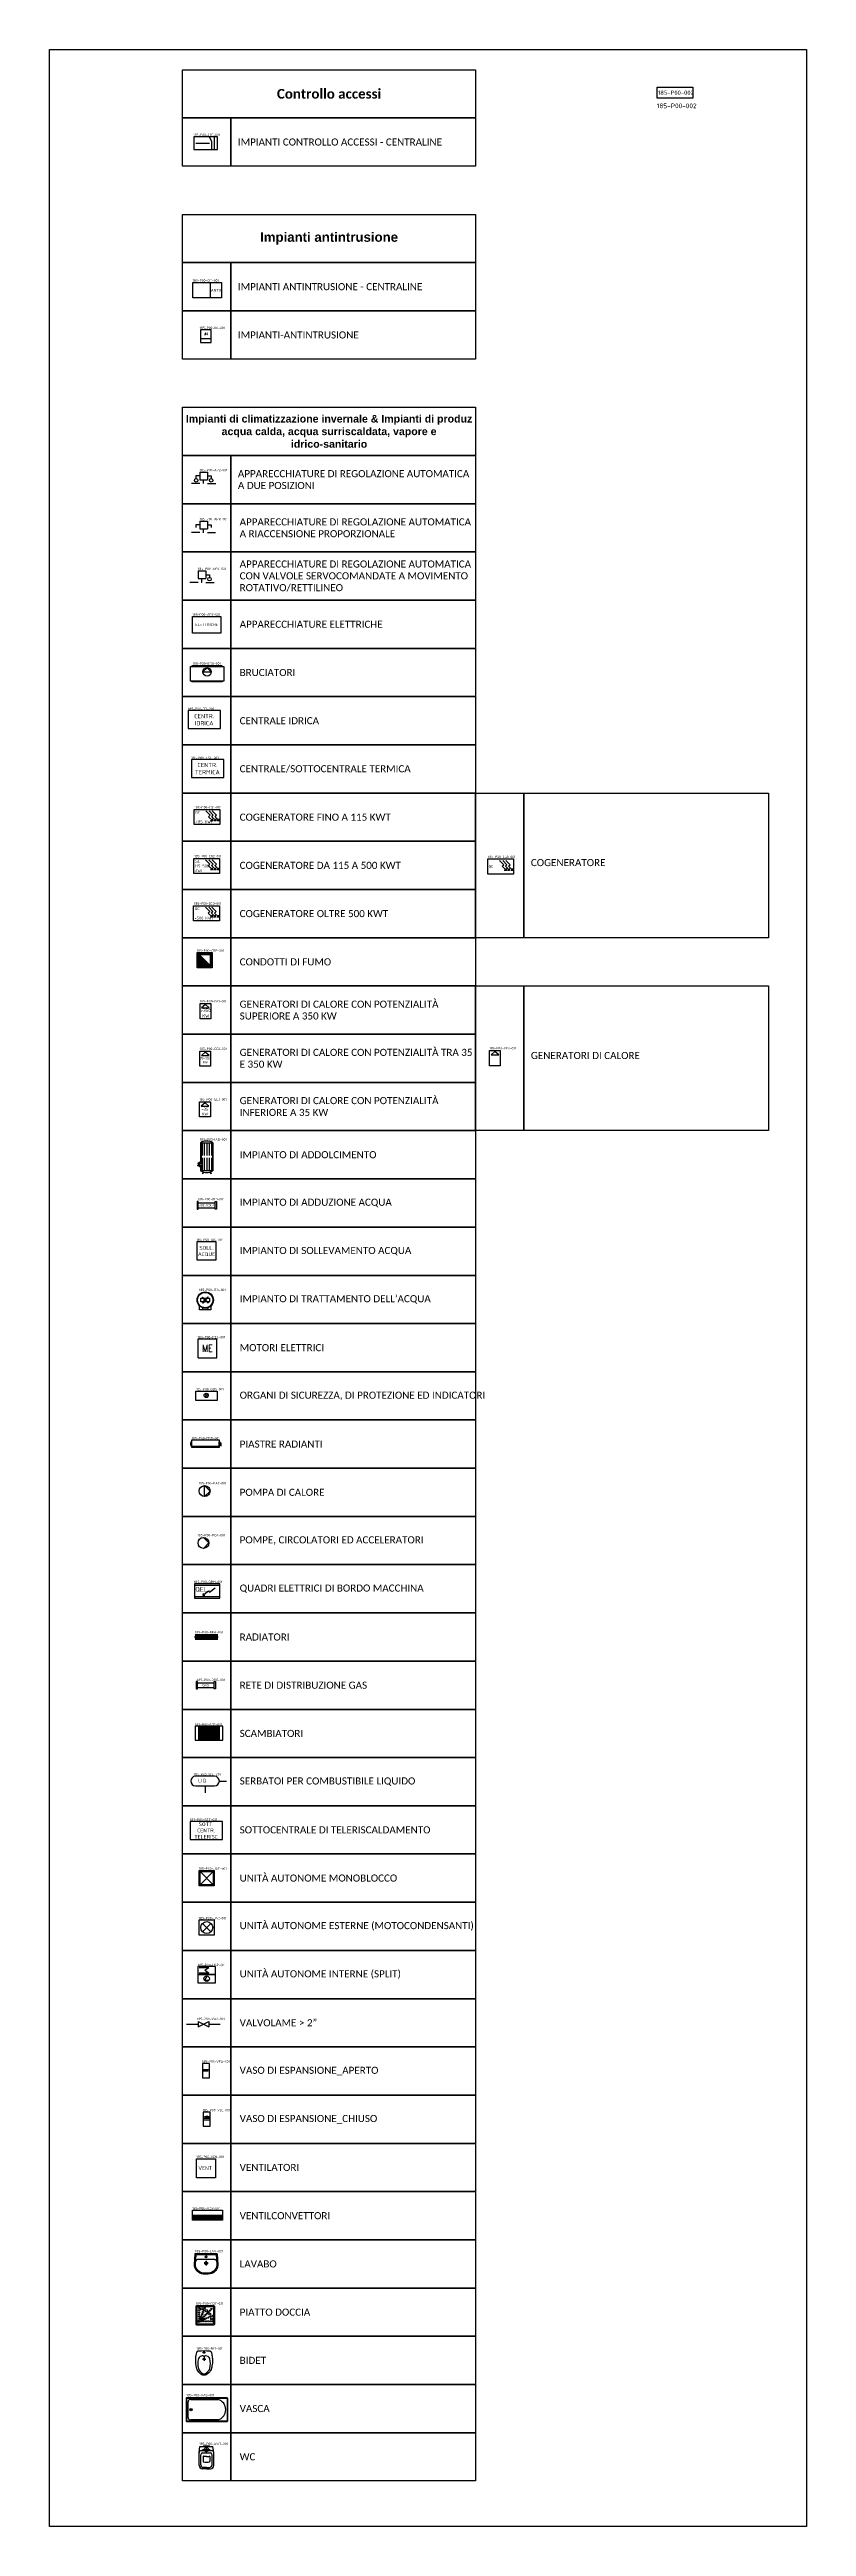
# Model space of a CAD drawing. Header units: millimetres. Extents: x -605.1 to -535.8, y -486.8 to -421.1.
# Drawn here: x -575.8 to -559.8, y -486.8 to -434.4 of the extents above; entities that cross this region are included whole.
import ezdxf
from ezdxf.enums import TextEntityAlignment as Align

# ---------------------------------------------------------------- set-up
doc = ezdxf.new("R2010")
doc.units = ezdxf.units.MM
doc.linetypes.add('HIDDEN2', pattern=[0.1875, 0.125, -0.0625])
doc.linetypes.add('TRATTEGGIATA', pattern=[0.75, 0.5, -0.25])
for name, color, linetype in [('00_Legenda-Linee', 7, 'Continuous'), ('A-Testo', 7, 'Continuous'), ('I-Controllo Accessi', 3, 'Continuous'), ('I-Impianti Antintrusione', 3, 'Continuous'), ('I-Impianti Climatizzazione Invernale', 5, 'Continuous'), ('Z-RM', 5, 'Continuous'), ('Z-RMBK', 6, 'Continuous'), ('Z-RMTXT', 1, 'Continuous')]:
    doc.layers.add(name, color=color, linetype=linetype)
doc.styles.add('ROMANS', font='romans')
doc.styles.get("Standard").update_dxf_attribs({"font": 'isocp.shx'})

# ---------------------------------------------------------------- blocks, each defined once
blk = doc.blocks.new('QUADELETTRICO_I')
at = {"color": 0, "linetype": 'ByBlock'}
for p, q in [((-0.27, 0.309), (-0.27, 0)), ((0.27, 0.309), (-0.27, 0.309)), ((0.27, 0.27), (-0.27, 0.27)), ((-0.27, 0.039), (0.27, 0.039)), ((-0.27, 0), (0.27, 0)), ((0.27, 0), (0.27, 0.309))]:
    blk.add_line(p, q, dxfattribs=at)
for points in [[(-0.091, 0.064), (0.026, 0.159), (0.05, 0.13), (0.167, 0.224)], [(-0.087, 0.102), (-0.091, 0.064), (-0.054, 0.06)]]:
    blk.add_lwpolyline(points)
at = {"insert": (-0.253, 0.24), "char_height": 0.1, "attachment_point": 1}
blk.add_mtext_dynamic_manual_height_columns('{\\Fisocp.shx|c228;QEL}', width=0.39664, gutter_width=0.5, heights=[0], dxfattribs=at)
blk.add_attdef('CODICE', (-0.28, 0.323), '', height=0.05)
at = {"flags": 1}
for tag, p in [('MODELLO', (-0.274, -0.535)), ('CODICE_LOCALE', (-0.274, -0.088)), ('DENOMINAZIONE_APPARATO', (-0.274, -0.172)), ('NOTE', (-0.273, -0.258)), ('FOTO', (-0.266, -0.349)), ('MARCA', (-0.266, -0.428)), ('ALIMENTAZIONE', (-0.282, -0.633)), ('VCT', (-0.279, -0.996)), ('VCL', (-0.279, -1.083)), ('GC', (-0.279, -0.828)), ('GF', (-0.279, -0.916)), ('UTENZA_SERVITA', (-0.277, -0.732)), ('VSAN', (-0.279, -1.17)), ('VCC', (-0.279, -1.261)), ('ATTRIBUTO_01', (-0.275, -1.359)), ('ATTRIBUTO_02', (-0.275, -1.445)), ('ATTRIBUTO_03', (-0.275, -1.541)), ('ATTRIBUTO_04', (-0.275, -1.627)), ('ATTRIBUTO_05', (-0.275, -1.716)), ('ATTRIBUTO_06', (-0.275, -1.801)), ('ATTRIBUTO_07', (-0.275, -1.894)), ('ATTRIBUTO_08', (-0.275, -1.979)), ('ATTRIBUTO_09', (-0.275, -2.07)), ('ATTRIBUTO_10', (-0.275, -2.156))]:
    blk.add_attdef(tag, p, '', height=0.05, dxfattribs=at)
blk = doc.blocks.new('CENTR_CONTR-ACCESSI')
at = {"color": 0, "linetype": 'ByBlock'}
for p, q in [((-0.207, 0.135), (0.081, 0.135)), ((0.18, 0.27), (0.18, 0))]:
    blk.add_line(p, q, dxfattribs=at)
for points in [[(-0.252, 0), (0.252, 0), (0.252, 0.27), (-0.252, 0.27), (-0.252, 0)], [(0.072, 0.27), (0.126, 0.18), (0.126, 0)]]:
    blk.add_lwpolyline(points, dxfattribs=at)
blk.add_attdef('CODICE', (-0.264, 0.286), '', height=0.05)
at = {"flags": 1}
for tag, p in [('DENOMINAZIONE_APPARATO', (-0.244, -0.239)), ('CODICE_LOCALE', (-0.24, -0.142)), ('NOTE', (-0.24, -0.355)), ('FOTO', (-0.233, -0.455)), ('MARCA', (-0.233, -0.549)), ('GC', (-0.247, -0.97)), ('GF', (-0.247, -1.057)), ('STATO_CONSERVAZIONE', (-0.244, -0.864)), ('REMOTIZZATA', (-0.236, -0.754)), ('MODELLO', (-0.234, -0.643)), ('ATTRIBUTO_01', (-0.251, -1.512)), ('ATTRIBUTO_02', (-0.251, -1.597)), ('VCT', (-0.247, -1.138)), ('VCL', (-0.247, -1.224)), ('VSAN', (-0.247, -1.312)), ('VCC', (-0.247, -1.403)), ('ATTRIBUTO_03', (-0.251, -1.694)), ('ATTRIBUTO_04', (-0.251, -1.779)), ('ATTRIBUTO_05', (-0.251, -1.868)), ('ATTRIBUTO_06', (-0.251, -1.954)), ('ATTRIBUTO_07', (-0.251, -2.046)), ('ATTRIBUTO_08', (-0.251, -2.132)), ('ATTRIBUTO_09', (-0.251, -2.223)), ('ATTRIBUTO_10', (-0.25, -2.308))]:
    blk.add_attdef(tag, p, '', height=0.05, dxfattribs=at)
blk = doc.blocks.new('CENTANTIF')
blk.add_line((0.063, 0.322), (0.063, 0))
blk.add_lwpolyline([(-0.302, 0.322), (0.302, 0.322), (0.302, 0), (-0.302, 0)], close=True)
at = {"insert": (0.077, 0.185), "char_height": 0.06, "attachment_point": 1}
blk.add_mtext_dynamic_manual_height_columns('ANTIF', width=0.39664, gutter_width=0.5, heights=[0], dxfattribs=at)
blk.add_attdef('CODICE', (-0.308, 0.339), '', height=0.05)
at = {"flags": 1}
for tag, p in [('CODICE_LOCALE', (-0.286, -0.164)), ('MARCA', (-0.286, -0.508)), ('DENOMINAZIONE_APPARATO', (-0.279, -0.249)), ('FOTO', (-0.28, -0.427)), ('NOTE', (-0.267, -0.334)), ('MODELLO', (-0.286, -0.586)), ('REMOTIZZATA', (-0.283, -0.673)), ('STATO_CONSERVAZIONE', (-0.278, -0.759)), ('VCT', (-0.265, -1.04)), ('GC', (-0.265, -0.872)), ('GF', (-0.265, -0.96)), ('ATTRIBUTO_01', (-0.268, -1.396)), ('ATTRIBUTO_02', (-0.268, -1.482)), ('ATTRIBUTO_03', (-0.268, -1.578)), ('VCL', (-0.265, -1.127)), ('VSAN', (-0.265, -1.214)), ('VCC', (-0.265, -1.305)), ('ATTRIBUTO_04', (-0.268, -1.663)), ('ATTRIBUTO_05', (-0.268, -1.753)), ('ATTRIBUTO_06', (-0.268, -1.838)), ('ATTRIBUTO_07', (-0.268, -1.931)), ('ATTRIBUTO_08', (-0.268, -2.016)), ('ATTRIBUTO_09', (-0.268, -2.107)), ('ATTRIBUTO_10', (-0.268, -2.192))]:
    blk.add_attdef(tag, p, '', height=0.05, dxfattribs=at)
blk = doc.blocks.new('RILANTR')
blk.add_line((-0.112, 0.086), (0.112, 0.086))
blk.add_lwpolyline([(-0.112, 0), (0.112, 0), (0.112, 0.272), (-0.112, 0.272)], close=True)
for centre in [(-0.035, 0.189), (0.004, 0.189)]:
    blk.add_arc(centre, 0.03, 299.9587, 46.2189)
blk.add_attdef('CODICE', (-0.131, 0.287), '', height=0.05)
at = {"flags": 1}
for tag, p in [('DENOMINAZIONE_APPARATO', (-0.137, -0.228)), ('STATO_CONSERVAZIONE', (-0.133, -0.43)), ('NOTE', (-0.128, -0.323)), ('CODICE_LOCALE', (-0.126, -0.124)), ('SUPERFICIE', (-0.124, -0.532)), ('VCT', (-0.135, -0.798)), ('VCL', (-0.135, -0.885)), ('VSAN', (-0.135, -0.973)), ('VCC', (-0.135, -1.063)), ('GC', (-0.135, -0.631)), ('GF', (-0.135, -0.718)), ('ATTRIBUTO_01', (-0.116, -1.168)), ('ATTRIBUTO_02', (-0.116, -1.254)), ('ATTRIBUTO_03', (-0.116, -1.35)), ('ATTRIBUTO_04', (-0.116, -1.436)), ('ATTRIBUTO_05', (-0.116, -1.525)), ('ATTRIBUTO_06', (-0.116, -1.61)), ('ATTRIBUTO_07', (-0.116, -1.703)), ('ATTRIBUTO_08', (-0.116, -1.788)), ('ATTRIBUTO_09', (-0.116, -1.879)), ('ATTRIBUTO_10', (-0.115, -1.965))]:
    blk.add_attdef(tag, p, '', height=0.05, dxfattribs=at)
blk = doc.blocks.new('VALVOLA')
for p, q in [((-0.358, 0), (-0.113, 0)), ((-0.113, 0.057), (0.113, -0.057)), ((-0.113, -0.057), (0.113, 0.057)), ((-0.113, 0.057), (-0.113, -0.057)), ((0.113, 0.057), (0.113, -0.057)), ((0.113, 0), (0.358, 0))]:
    blk.add_line(p, q)
blk.add_attdef('CODICE', (-0.137, 0.082), '', height=0.05)
at = {"flags": 1}
for tag, p in [('CODICE_LOCALE', (-0.244, -0.219)), ('FOTO', (-0.24, -0.558)), ('DENOMINAZIONE_APPARATO', (-0.239, -0.321)), ('NOTE', (-0.239, -0.452)), ('STATO_CONSERVAZIONE', (-0.243, -0.742)), ('NUMERO_VALVOLE', (-0.243, -0.642)), ('COD_APPARATO_01', (-0.238, -0.857)), ('COD_APPARATO_02', (-0.238, -0.939)), ('COD_APPARATO_03', (-0.238, -1.03)), ('COD_APPARATO_04', (-0.238, -1.122)), ('COD_APPARATO_05', (-0.238, -1.208)), ('COD_APPARATO_06', (-0.238, -1.304)), ('COD_APPARATO_07', (-0.238, -1.382)), ('COD_APPARATO_08', (-0.238, -1.465)), ('COD_APPARATO_09', (-0.238, -1.543)), ('VCT', (-0.241, -1.893)), ('VCL', (-0.241, -1.98)), ('VSAN', (-0.241, -2.067)), ('GC', (-0.241, -1.725)), ('GF', (-0.241, -1.813)), ('COD_APPARATO_10', (-0.238, -1.634)), ('ATTRIBUTO_01', (-0.247, -2.257)), ('ATTRIBUTO_02', (-0.247, -2.342)), ('ATTRIBUTO_03', (-0.247, -2.438)), ('ATTRIBUTO_04', (-0.247, -2.524)), ('ATTRIBUTO_05', (-0.247, -2.613)), ('VCC', (-0.241, -2.158)), ('ATTRIBUTO_06', (-0.247, -2.698)), ('ATTRIBUTO_07', (-0.247, -2.791)), ('ATTRIBUTO_08', (-0.247, -2.876)), ('ATTRIBUTO_09', (-0.247, -2.967)), ('ATTRIBUTO_10', (-0.247, -3.053))]:
    blk.add_attdef(tag, p, '', height=0.05, dxfattribs=at)
blk = doc.blocks.new('REGOLAZIONE_AUTOMATICA_DUE-P')
for p, q in [((-0.081, 0.162), (-0.162, 0.162)), ((-0.162, 0.162), (-0.162, 0.105)), ((-0.081, 0.242), (-0.081, 0.081)), ((-0.081, 0.242), (0.081, 0.242)), ((-0.081, 0.081), (0.081, 0.081)), ((0, 0), (0, 0.081)), ((0.081, 0.242), (0.081, 0.081)), ((0.081, 0.162), (0.162, 0.162)), ((0.162, 0.162), (0.162, 0.105)), ((-0.081, 0), (-0.256, 0)), ((0.081, 0), (0.256, 0))]:
    blk.add_line(p, q)
for centre in [(-0.159, 0.068), (0.159, 0.068)]:
    blk.add_circle(centre, 0.0371)
at = {"xscale": 0.003366126230431643, "yscale": 0.003366126230431643, "zscale": 0.003366126230431643}
blk.add_blockref('VALVOLA', (-0.005, 0.006), dxfattribs=at)
blk.add_attdef('CODICE', (-0.084, 0.262), '', height=0.05)
at = {"flags": 1}
for tag, p in [('MODELLO', (-0.24, -0.543)), ('CODICE_LOCALE', (-0.235, -0.151)), ('DENOMINAZIONE_APPARATO', (-0.229, -0.252)), ('FOTO', (-0.225, -0.45)), ('NOTE', (-0.217, -0.353)), ('STATO_CONSERVAZIONE', (-0.245, -0.64)), ('VCT', (-0.227, -0.91)), ('VCL', (-0.227, -0.996)), ('VSAN', (-0.227, -1.084)), ('GC', (-0.227, -0.742)), ('GF', (-0.227, -0.829)), ('VCC', (-0.227, -1.175)), ('ATTRIBUTO_01', (-0.223, -1.29)), ('ATTRIBUTO_02', (-0.223, -1.375)), ('ATTRIBUTO_03', (-0.223, -1.472)), ('ATTRIBUTO_04', (-0.223, -1.557)), ('ATTRIBUTO_05', (-0.223, -1.646)), ('ATTRIBUTO_06', (-0.223, -1.732)), ('ATTRIBUTO_07', (-0.223, -1.824)), ('ATTRIBUTO_08', (-0.223, -1.91)), ('ATTRIBUTO_09', (-0.223, -2.001)), ('ATTRIBUTO_10', (-0.223, -2.086))]:
    blk.add_attdef(tag, p, '', height=0.05, dxfattribs=at)
blk = doc.blocks.new('REGOLAZIONE_AUTOMATICA')
for p, q in [((-0.081, 0.162), (-0.162, 0.162)), ((-0.162, 0.162), (-0.162, 0.105)), ((-0.081, 0.242), (-0.081, 0.081)), ((-0.081, 0.242), (0.081, 0.242)), ((-0.081, 0.081), (0.081, 0.081)), ((0, 0), (0, 0.081)), ((0.081, 0.242), (0.081, 0.081)), ((0.081, 0.162), (0.162, 0.162)), ((0.162, 0.162), (0.162, 0.105)), ((-0.081, 0), (-0.256, 0)), ((0.081, 0), (0.256, 0))]:
    blk.add_line(p, q)
at = {"xscale": 0.003366126230431643, "yscale": 0.003366126230431643, "zscale": 0.003366126230431643}
blk.add_blockref('VALVOLA', (-0.005, 0.006), dxfattribs=at)
blk.add_attdef('CODICE', (-0.084, 0.262), '', height=0.05)
at = {"flags": 1}
for tag, p in [('CODICE_LOCALE', (-0.13, -0.169)), ('DENOMINAZIONE_APPARATO', (-0.124, -0.27)), ('NOTE', (-0.112, -0.371)), ('STATO_CONSERVAZIONE', (-0.109, -0.475)), ('VCT', (-0.091, -0.745)), ('VCL', (-0.091, -0.832)), ('VSAN', (-0.091, -0.92)), ('VCC', (-0.091, -1.01)), ('GC', (-0.091, -0.577)), ('GF', (-0.091, -0.665)), ('ATTRIBUTO_01', (-0.086, -1.125)), ('ATTRIBUTO_02', (-0.086, -1.211)), ('ATTRIBUTO_03', (-0.086, -1.307)), ('ATTRIBUTO_04', (-0.086, -1.393)), ('ATTRIBUTO_05', (-0.086, -1.482)), ('ATTRIBUTO_06', (-0.086, -1.567)), ('ATTRIBUTO_07', (-0.086, -1.66)), ('ATTRIBUTO_08', (-0.086, -1.745)), ('ATTRIBUTO_09', (-0.086, -1.836)), ('ATTRIBUTO_10', (-0.086, -1.922))]:
    blk.add_attdef(tag, p, '', height=0.05, dxfattribs=at)
blk = doc.blocks.new('VALVMOTOR')
for p, q in [((-0.081, 0.242), (-0.081, 0.081)), ((-0.081, 0.242), (0.081, 0.242)), ((-0.081, 0.081), (0.081, 0.081)), ((0, 0), (0, 0.081)), ((0.081, 0.242), (0.081, 0.081)), ((0.081, 0.162), (0.162, 0.162)), ((0.162, 0.162), (0.162, 0.105)), ((-0.081, 0), (-0.256, 0)), ((0.081, 0), (0.256, 0))]:
    blk.add_line(p, q)
blk.add_circle((0.159, 0.068), 0.0371)
at = {"xscale": 0.003366126230431643, "yscale": 0.003366126230431643, "zscale": 0.003366126230431643}
blk.add_blockref('VALVOLA', (-0.005, 0.006), dxfattribs=at)
blk.add_attdef('CODICE', (-0.084, 0.262), '', height=0.05)
at = {"flags": 1}
for tag, p in [('CODICE_LOCALE', (-0.164, -0.214)), ('DENOMINAZIONE_APPARATO', (-0.158, -0.316)), ('FOTO', (-0.154, -0.514)), ('NOTE', (-0.146, -0.416)), ('STATO_CONSERVAZIONE', (-0.149, -0.804)), ('MARCA', (-0.149, -0.591)), ('MODELLO', (-0.144, -0.707)), ('VCT', (-0.131, -1.074)), ('GC', (-0.131, -0.906)), ('GF', (-0.131, -0.994)), ('VCL', (-0.131, -1.161)), ('VSAN', (-0.131, -1.248)), ('VCC', (-0.131, -1.339)), ('ATTRIBUTO_01', (-0.127, -1.454)), ('ATTRIBUTO_02', (-0.127, -1.539)), ('ATTRIBUTO_03', (-0.127, -1.636)), ('ATTRIBUTO_04', (-0.127, -1.721)), ('ATTRIBUTO_05', (-0.127, -1.81)), ('ATTRIBUTO_06', (-0.127, -1.896)), ('ATTRIBUTO_07', (-0.127, -1.988)), ('ATTRIBUTO_08', (-0.127, -2.074)), ('ATTRIBUTO_09', (-0.127, -2.165)), ('ATTRIBUTO_10', (-0.127, -2.25))]:
    blk.add_attdef(tag, p, '', height=0.05, dxfattribs=at)
blk = doc.blocks.new('APP_ELETTRICHE')
blk.add_lwpolyline([(-0.3, 0.349), (0.3, 0.349), (0.3, 0), (-0.3, 0)], close=True)
at = {"insert": (-0.001, 0.177), "char_height": 0.06, "width": 0.4804, "attachment_point": 5}
blk.add_mtext('ELETTRICHE', dxfattribs=at)
blk.add_attdef('CODICE', (-0.3, 0.366), '', height=0.05)
at = {"flags": 1}
for tag, p in [('CODICE_LOCALE', (-0.294, -0.209)), ('FOTO', (-0.29, -0.548)), ('DENOMINAZIONE_APPARATO', (-0.289, -0.311)), ('NOTE', (-0.289, -0.443)), ('TIPO', (-0.293, -0.848)), ('STATO_CONSERVAZIONE', (-0.293, -0.94)), ('MARCA', (-0.293, -0.647)), ('MODELLO', (-0.289, -0.743)), ('GC', (-0.288, -1.054)), ('ATTRIBUTO_01', (-0.295, -1.585)), ('VCT', (-0.288, -1.222)), ('VCL', (-0.288, -1.308)), ('VSAN', (-0.288, -1.396)), ('VCC', (-0.288, -1.487)), ('GF', (-0.288, -1.141)), ('ATTRIBUTO_02', (-0.295, -1.671)), ('ATTRIBUTO_03', (-0.295, -1.767)), ('ATTRIBUTO_04', (-0.294, -1.852)), ('ATTRIBUTO_05', (-0.294, -1.941)), ('ATTRIBUTO_06', (-0.294, -2.027)), ('ATTRIBUTO_07', (-0.294, -2.12)), ('ATTRIBUTO_08', (-0.294, -2.205)), ('ATTRIBUTO_09', (-0.294, -2.296)), ('ATTRIBUTO_10', (-0.294, -2.381))]:
    blk.add_attdef(tag, p, '', height=0.05, dxfattribs=at)
blk = doc.blocks.new('BRUCIATORE')
for points in [[(-0.348, 0.327), (0.353, 0.327), (0.353, 0.018), (-0.348, 0.018)], [(-0.324, 0.327), (0.324, 0.327), (0.324, 0.345), (-0.324, 0.345)], [(-0.324, 0.018), (0.324, 0.018), (0.324, 0), (-0.324, 0)]]:
    blk.add_lwpolyline(points, close=True)
blk.add_lwpolyline([(-0.086, 0.213), (0.091, 0.213), (0.003, 0.302), (-0.086, 0.213)])
blk.add_circle((0.002, 0.213), 0.0888)
blk.add_attdef('CODICE', (-0.3, 0.366), '', height=0.05)
at = {"flags": 1}
for tag, p in [('CODICE_LOCALE', (-0.354, -0.193)), ('FOTO', (-0.349, -0.532)), ('DENOMINAZIONE_APPARATO', (-0.349, -0.295)), ('NOTE', (-0.349, -0.427)), ('ANNO_COSTRUZIONE_INSTALLAZIONE', (-0.358, -0.934)), ('TIPO', (-0.353, -0.832)), ('MARCA', (-0.353, -0.631)), ('STATO_CONSERVAZIONE', (-0.351, -1.054)), ('MODELLO', (-0.349, -0.727)), ('POTENZIALITA', (-0.343, -1.153)), ('UNITA_MISURA_POTENZA', (-0.344, -1.24)), ('MATRICOLA', (-0.344, -1.418)), ('UTENZA_SERVITA', (-0.344, -1.511)), ('CODICE_STORICO', (-0.342, -1.331)), ('VCT', (-0.339, -1.797)), ('VCL', (-0.339, -1.884)), ('VSAN', (-0.339, -1.972)), ('VCC', (-0.339, -2.062)), ('GC', (-0.339, -1.629)), ('GF', (-0.339, -1.717)), ('ATTRIBUTO_01', (-0.346, -2.161)), ('ATTRIBUTO_02', (-0.346, -2.246)), ('ATTRIBUTO_03', (-0.346, -2.343)), ('ATTRIBUTO_04', (-0.345, -2.428)), ('ATTRIBUTO_05', (-0.345, -2.517)), ('ATTRIBUTO_06', (-0.345, -2.603)), ('ATTRIBUTO_07', (-0.345, -2.695)), ('ATTRIBUTO_08', (-0.345, -2.781)), ('ATTRIBUTO_09', (-0.345, -2.872)), ('ATTRIBUTO_10', (-0.345, -2.957))]:
    blk.add_attdef(tag, p, '', height=0.05, dxfattribs=at)
blk = doc.blocks.new('CENTRALE_IDRICA')
blk.add_lwpolyline([(-0.341, 0), (0.341, 0), (0.341, 0.38), (-0.341, 0.38)], close=True)
at = {"insert": (-0.003, 0.189), "char_height": 0.09, "width": 0.4804, "attachment_point": 5}
blk.add_mtext('CENTR. IDRICA', dxfattribs=at)
blk.add_attdef('CODICE', (-0.344, 0.393), '', height=0.05)
at = {"flags": 1}
for tag, p in [('FOTO', (-0.338, -0.517)), ('CODICE_LOCALE', (-0.337, -0.232)), ('NOTE', (-0.332, -0.428)), ('DENOMINAZIONE_APPARATO', (-0.331, -0.335)), ('VCT', (-0.337, -0.873)), ('VCL', (-0.337, -0.96)), ('VSAN', (-0.337, -1.048)), ('STATO_CONSERVAZIONE', (-0.336, -0.613)), ('GC', (-0.337, -0.705)), ('GF', (-0.337, -0.793)), ('ATTRIBUTO_01', (-0.343, -1.237)), ('ATTRIBUTO_02', (-0.343, -1.322)), ('ATTRIBUTO_03', (-0.343, -1.419)), ('ATTRIBUTO_04', (-0.343, -1.504)), ('ATTRIBUTO_05', (-0.343, -1.593)), ('VCC', (-0.337, -1.138)), ('ATTRIBUTO_06', (-0.343, -1.679)), ('ATTRIBUTO_07', (-0.343, -1.771)), ('ATTRIBUTO_08', (-0.343, -1.857)), ('ATTRIBUTO_09', (-0.343, -1.948)), ('ATTRIBUTO_10', (-0.343, -2.033))]:
    blk.add_attdef(tag, p, '', height=0.05, dxfattribs=at)
blk = doc.blocks.new('CENTRALE_TERMICA')
blk.add_lwpolyline([(-0.341, 0), (0.341, 0), (0.341, 0.38), (-0.341, 0.38)], close=True)
at = {"insert": (-0.003, 0.189), "char_height": 0.09, "width": 0.4804, "attachment_point": 5}
blk.add_mtext('CENTR. TERMICA', dxfattribs=at)
blk.add_attdef('CODICE', (-0.344, 0.393), '', height=0.05)
at = {"flags": 1}
for tag, p in [('FOTO', (-0.331, -0.42)), ('STATO_CONSERVAZIONE', (-0.329, -0.515)), ('CODICE_LOCALE', (-0.329, -0.135)), ('DENOMINAZIONE_APPARATO', (-0.324, -0.238)), ('NOTE', (-0.324, -0.331)), ('VCT', (-0.33, -0.776)), ('VCL', (-0.33, -0.863)), ('VSAN', (-0.33, -0.951)), ('VCC', (-0.33, -1.041)), ('GC', (-0.33, -0.608)), ('GF', (-0.33, -0.696)), ('ATTRIBUTO_01', (-0.336, -1.14)), ('ATTRIBUTO_02', (-0.336, -1.225)), ('ATTRIBUTO_03', (-0.336, -1.321)), ('ATTRIBUTO_04', (-0.336, -1.407)), ('ATTRIBUTO_05', (-0.336, -1.496)), ('ATTRIBUTO_06', (-0.336, -1.581)), ('ATTRIBUTO_07', (-0.336, -1.674)), ('ATTRIBUTO_08', (-0.336, -1.76)), ('ATTRIBUTO_09', (-0.336, -1.85)), ('ATTRIBUTO_10', (-0.336, -1.936))]:
    blk.add_attdef(tag, p, '', height=0.05, dxfattribs=at)
blk = doc.blocks.new('GRUPCOGEN_115')
blk.add_lwpolyline([(-0.273, 0.322), (0.273, 0.322), (0.273, 0), (-0.273, 0)], close=True)
for points in [[(0.123, 0.079), (0.033, 0.168), (0.066, 0.2), (-0.024, 0.29)], [(0.191, 0.079), (0.102, 0.168), (0.134, 0.2), (0.045, 0.29)], [(0.123, 0.079), (0.077, 0.079)], [(0.26, 0.079), (0.17, 0.168), (0.203, 0.2), (0.113, 0.29)], [(0.123, 0.079), (0.123, 0.124)], [(0.191, 0.079), (0.146, 0.079)], [(0.191, 0.079), (0.191, 0.124)], [(0.26, 0.079), (0.214, 0.079)], [(0.26, 0.079), (0.26, 0.124)]]:
    blk.add_lwpolyline(points)
at = {"insert": (-0.012, 0.16), "char_height": 0.06, "width": 0.4804, "attachment_point": 5}
blk.add_mtext('\\pxql;GC\\P{\\Fromans|c228;\\P}<115 KWt', dxfattribs=at)
blk.add_attdef('CODICE', (-0.264, 0.344), '', height=0.05)
at = {"flags": 1}
for tag, p in [('FOTO', (-0.278, -0.389)), ('CODICE_LOCALE', (-0.277, -0.105)), ('MARCA', (-0.274, -0.49)), ('NOTE', (-0.271, -0.301)), ('DENOMINAZIONE_APPARATO', (-0.271, -0.207)), ('STATO_CONSERVAZIONE', (-0.278, -0.862)), ('ANNO_COSTRUZIONE_INSTALLAZIONE', (-0.276, -0.765)), ('POTENZIALITA', (-0.275, -0.965)), ('UNITA_MISURA_POTENZA', (-0.275, -1.052)), ('MODELLO', (-0.274, -0.581)), ('TIPO', (-0.27, -0.669)), ('MATRICOLA', (-0.273, -1.231)), ('POTENZA_NOMINALE', (-0.272, -1.317)), ('CODICE_STORICO', (-0.272, -1.143)), ('ORE_FUNZIONAMENTO', (-0.27, -1.4)), ('GC', (-0.264, -1.501)), ('GF', (-0.264, -1.588)), ('ATTRIBUTO_01', (-0.27, -2.032)), ('ATTRIBUTO_02', (-0.27, -2.117)), ('VCT', (-0.264, -1.668)), ('VCL', (-0.264, -1.755)), ('VSAN', (-0.264, -1.843)), ('VCC', (-0.264, -1.933)), ('ATTRIBUTO_03', (-0.27, -2.214)), ('ATTRIBUTO_04', (-0.27, -2.299)), ('ATTRIBUTO_05', (-0.27, -2.388)), ('ATTRIBUTO_06', (-0.27, -2.474)), ('ATTRIBUTO_07', (-0.27, -2.566)), ('ATTRIBUTO_08', (-0.27, -2.652)), ('ATTRIBUTO_09', (-0.27, -2.743)), ('ATTRIBUTO_10', (-0.27, -2.828))]:
    blk.add_attdef(tag, p, '', height=0.05, dxfattribs=at)
blk = doc.blocks.new('GRUPCOGEN_115-500')
blk.add_lwpolyline([(-0.273, 0.322), (0.273, 0.322), (0.273, 0), (-0.273, 0)], close=True)
for points in [[(0.123, 0.079), (0.033, 0.168), (0.066, 0.2), (-0.024, 0.29)], [(0.191, 0.079), (0.102, 0.168), (0.134, 0.2), (0.045, 0.29)], [(0.123, 0.079), (0.077, 0.079)], [(0.26, 0.079), (0.17, 0.168), (0.203, 0.2), (0.113, 0.29)], [(0.123, 0.079), (0.123, 0.124)], [(0.191, 0.079), (0.146, 0.079)], [(0.191, 0.079), (0.191, 0.124)], [(0.26, 0.079), (0.214, 0.079)], [(0.26, 0.079), (0.26, 0.124)]]:
    blk.add_lwpolyline(points)
at = {"insert": (-0.012, 0.16), "char_height": 0.06, "width": 0.4804, "attachment_point": 5}
blk.add_mtext('\\pxql;{\\Fisocp.shx|c228;GC\\P115-500 \\PKWt}', dxfattribs=at)
blk.add_attdef('CODICE', (-0.264, 0.344), '', height=0.05)
at = {"flags": 1}
for tag, p in [('FOTO', (-0.278, -0.389)), ('CODICE_LOCALE', (-0.277, -0.105)), ('MARCA', (-0.274, -0.49)), ('NOTE', (-0.271, -0.301)), ('DENOMINAZIONE_APPARATO', (-0.271, -0.207)), ('STATO_CONSERVAZIONE', (-0.278, -0.862)), ('ANNO_COSTRUZIONE_INSTALLAZIONE', (-0.276, -0.765)), ('POTENZIALITA', (-0.275, -0.965)), ('UNITA_MISURA_POTENZA', (-0.275, -1.052)), ('MODELLO', (-0.274, -0.581)), ('TIPO', (-0.27, -0.669)), ('MATRICOLA', (-0.273, -1.231)), ('POTENZA_NOMINALE', (-0.272, -1.317)), ('CODICE_STORICO', (-0.272, -1.143)), ('ORE_FUNZIONAMENTO', (-0.27, -1.4)), ('GC', (-0.264, -1.501)), ('GF', (-0.264, -1.588)), ('ATTRIBUTO_01', (-0.27, -2.032)), ('ATTRIBUTO_02', (-0.27, -2.117)), ('VCT', (-0.264, -1.668)), ('VCL', (-0.264, -1.755)), ('VSAN', (-0.264, -1.843)), ('VCC', (-0.264, -1.933)), ('ATTRIBUTO_03', (-0.27, -2.214)), ('ATTRIBUTO_04', (-0.27, -2.299)), ('ATTRIBUTO_05', (-0.27, -2.388)), ('ATTRIBUTO_06', (-0.27, -2.474)), ('ATTRIBUTO_07', (-0.27, -2.566)), ('ATTRIBUTO_08', (-0.27, -2.652)), ('ATTRIBUTO_09', (-0.27, -2.743)), ('ATTRIBUTO_10', (-0.27, -2.828))]:
    blk.add_attdef(tag, p, '', height=0.05, dxfattribs=at)
blk = doc.blocks.new('GRUPCOGEN_500')
blk.add_lwpolyline([(-0.273, 0.322), (0.273, 0.322), (0.273, 0), (-0.273, 0)], close=True)
for points in [[(0.123, 0.079), (0.033, 0.168), (0.066, 0.2), (-0.024, 0.29)], [(0.191, 0.079), (0.102, 0.168), (0.134, 0.2), (0.045, 0.29)], [(0.123, 0.079), (0.077, 0.079)], [(0.26, 0.079), (0.17, 0.168), (0.203, 0.2), (0.113, 0.29)], [(0.123, 0.079), (0.123, 0.124)], [(0.191, 0.079), (0.146, 0.079)], [(0.191, 0.079), (0.191, 0.124)], [(0.26, 0.079), (0.214, 0.079)], [(0.26, 0.079), (0.26, 0.124)]]:
    blk.add_lwpolyline(points)
at = {"insert": (-0.012, 0.16), "char_height": 0.06, "width": 0.4804, "attachment_point": 5}
blk.add_mtext('\\pxql;{\\Fisocp.shx|c228;GC\\P\\Fromans|c228;\\P\\Fisocp.shx|c228;>500 KWt}', dxfattribs=at)
blk.add_attdef('CODICE', (-0.264, 0.344), '', height=0.05)
at = {"flags": 1}
for tag, p in [('FOTO', (-0.278, -0.389)), ('CODICE_LOCALE', (-0.277, -0.105)), ('MARCA', (-0.274, -0.49)), ('NOTE', (-0.271, -0.301)), ('DENOMINAZIONE_APPARATO', (-0.271, -0.207)), ('STATO_CONSERVAZIONE', (-0.278, -0.862)), ('ANNO_COSTRUZIONE_INSTALLAZIONE', (-0.276, -0.765)), ('POTENZIALITA', (-0.275, -0.965)), ('UNITA_MISURA_POTENZA', (-0.275, -1.052)), ('MODELLO', (-0.274, -0.581)), ('TIPO', (-0.27, -0.669)), ('MATRICOLA', (-0.273, -1.231)), ('POTENZA_NOMINALE', (-0.272, -1.317)), ('CODICE_STORICO', (-0.272, -1.143)), ('ORE_FUNZIONAMENTO', (-0.27, -1.4)), ('GC', (-0.264, -1.501)), ('GF', (-0.264, -1.588)), ('ATTRIBUTO_01', (-0.27, -2.032)), ('ATTRIBUTO_02', (-0.27, -2.117)), ('VCT', (-0.264, -1.668)), ('VCL', (-0.264, -1.755)), ('VSAN', (-0.264, -1.843)), ('VCC', (-0.264, -1.933)), ('ATTRIBUTO_03', (-0.27, -2.214)), ('ATTRIBUTO_04', (-0.27, -2.299)), ('ATTRIBUTO_05', (-0.27, -2.388)), ('ATTRIBUTO_06', (-0.27, -2.474)), ('ATTRIBUTO_07', (-0.27, -2.566)), ('ATTRIBUTO_08', (-0.27, -2.652)), ('ATTRIBUTO_09', (-0.27, -2.743)), ('ATTRIBUTO_10', (-0.27, -2.828))]:
    blk.add_attdef(tag, p, '', height=0.05, dxfattribs=at)
blk = doc.blocks.new('GRUPCOGEN')
blk.add_lwpolyline([(-0.273, 0.322), (0.273, 0.322), (0.273, 0), (-0.273, 0)], close=True)
for points in [[(0.123, 0.079), (0.033, 0.168), (0.066, 0.2), (-0.024, 0.29)], [(0.191, 0.079), (0.102, 0.168), (0.134, 0.2), (0.045, 0.29)], [(0.123, 0.079), (0.077, 0.079)], [(0.26, 0.079), (0.17, 0.168), (0.203, 0.2), (0.113, 0.29)], [(0.123, 0.079), (0.123, 0.124)], [(0.191, 0.079), (0.146, 0.079)], [(0.191, 0.079), (0.191, 0.124)], [(0.26, 0.079), (0.214, 0.079)], [(0.26, 0.079), (0.26, 0.124)]]:
    blk.add_lwpolyline(points)
blk.add_text('GC', height=0.057).set_placement((-0.253, 0.138))
blk.add_attdef('CODICE', (-0.264, 0.344), '', height=0.05)
at = {"flags": 1}
for tag, p in [('TAGLIA', (-0.271, -0.294)), ('CODICE_LOCALE', (-0.271, -0.091)), ('DENOMINAZIONE_APPARATO', (-0.27, -0.193)), ('NOTE', (-0.245, -0.395)), ('FOTO', (-0.244, -0.507)), ('TIPO', (-0.255, -0.818)), ('MARCA', (-0.252, -0.612)), ('MODELLO', (-0.248, -0.711)), ('ANNO_COSTRUZIONE_INSTALLAZIONE', (-0.238, -0.914)), ('STATO_CONSERVAZIONE', (-0.236, -1.012)), ('POTENZA_NOMINALE', (-0.242, -1.505)), ('POTENZIALITA', (-0.241, -1.13)), ('ORE_FUNZIONAMENTO', (-0.24, -1.597)), ('MATRICOLA', (-0.235, -1.411)), ('CODICE_STORICO', (-0.218, -1.324)), ('UNITA_MISURA_POTENZA', (-0.217, -1.225)), ('VCT', (-0.245, -1.873)), ('VCL', (-0.245, -1.96)), ('VSAN', (-0.245, -2.047)), ('VCC', (-0.245, -2.138)), ('GC', (-0.245, -1.705)), ('GF', (-0.245, -1.793)), ('ATTRIBUTO_01', (-0.252, -2.236)), ('ATTRIBUTO_02', (-0.252, -2.322)), ('ATTRIBUTO_03', (-0.252, -2.418)), ('ATTRIBUTO_04', (-0.252, -2.504)), ('ATTRIBUTO_05', (-0.252, -2.593)), ('ATTRIBUTO_06', (-0.252, -2.678)), ('ATTRIBUTO_07', (-0.252, -2.771)), ('ATTRIBUTO_08', (-0.252, -2.856)), ('ATTRIBUTO_09', (-0.252, -2.947)), ('ATTRIBUTO_10', (-0.252, -3.033))]:
    blk.add_attdef(tag, p, '', height=0.05, dxfattribs=at)
blk = doc.blocks.new('CAMINO')
at = {"transparency": 33554687}
h = blk.add_hatch(color=256, dxfattribs=at)
h.dxf.hatch_style = 1
h.paths.add_polyline_path([(-0.116, 0.045), (0.116, 0.045), (-0.116, 0.277)])
for points in [[(-0.161, 0.322), (0.161, 0.322), (0.161, 0), (-0.161, 0)], [(-0.139, 0.3), (0.139, 0.3), (0.139, 0.022), (-0.139, 0.022)], [(-0.116, 0.277), (0.116, 0.277), (0.116, 0.045), (-0.116, 0.045)]]:
    blk.add_lwpolyline(points, close=True)
blk.add_lwpolyline([(-0.116, 0.277), (-0.116, 0.045), (0.116, 0.045), (-0.116, 0.277)])
blk.add_attdef('CODICE', (-0.169, 0.336), '', height=0.05)
at = {"flags": 1}
for tag, p in [('FOTO', (-0.17, -0.359)), ('STATO_CONSERVAZIONE', (-0.168, -0.454)), ('CODICE_LOCALE', (-0.168, -0.074)), ('GC', (-0.168, -0.547)), ('DENOMINAZIONE_APPARATO', (-0.163, -0.176)), ('NOTE', (-0.163, -0.27)), ('ATTRIBUTO_01', (-0.175, -1.078)), ('VCT', (-0.168, -0.715)), ('VCL', (-0.168, -0.802)), ('VSAN', (-0.168, -0.889)), ('VCC', (-0.168, -0.98)), ('GF', (-0.168, -0.635)), ('ATTRIBUTO_02', (-0.175, -1.164)), ('ATTRIBUTO_03', (-0.175, -1.26)), ('ATTRIBUTO_04', (-0.175, -1.346)), ('ATTRIBUTO_05', (-0.175, -1.435)), ('ATTRIBUTO_06', (-0.175, -1.52)), ('ATTRIBUTO_07', (-0.175, -1.613)), ('ATTRIBUTO_08', (-0.175, -1.698)), ('ATTRIBUTO_09', (-0.175, -1.789)), ('ATTRIBUTO_10', (-0.174, -1.875))]:
    blk.add_attdef(tag, p, '', height=0.05, dxfattribs=at)
blk = doc.blocks.new('GENCALORE_350kw')
for p, q in [((0, 0.299), (-0.082, 0.229)), ((-0.082, 0.229), (0.082, 0.229)), ((0.082, 0.229), (0, 0.299))]:
    blk.add_line(p, q)
blk.add_lwpolyline([(-0.114, 0.322), (0.114, 0.322), (0.114, 0), (-0.114, 0)], close=True)
at = {"insert": (0.006, 0.118), "char_height": 0.07, "width": 0.4804, "attachment_point": 5}
blk.add_mtext('{\\Fisocp.shx|c228;>350 \\PKW}', dxfattribs=at)
blk.add_attdef('CODICE', (-0.119, 0.344), '', height=0.05)
at = {"flags": 1}
for tag, p in [('CODICE_LOCALE', (-0.11, -0.097)), ('DENOMINAZIONE_APPARATO', (-0.108, -0.184)), ('NOTE', (-0.096, -0.281)), ('FOTO', (-0.092, -0.393)), ('MARCA', (-0.089, -0.473)), ('MODELLO', (-0.089, -0.563)), ('TIPO', (-0.093, -0.655)), ('ANNO_COSTRUZIONE_INSTALLAZIONE', (-0.09, -0.748)), ('POTENZIALITA', (-0.089, -0.983)), ('STATO_CONSERVAZIONE', (-0.085, -0.854)), ('UNITA_MISURA_POTENZA', (-0.077, -1.077)), ('CODICE_STORICO', (-0.077, -1.18)), ('ALIMENTAZIONE', (-0.07, -1.492)), ('MATRICOLA', (-0.064, -1.274)), ('POTENZA_NOMINALE', (-0.058, -1.385)), ('UTENZA_SERVITA', (-0.058, -1.585)), ('VCT', (-0.066, -1.962)), ('VCL', (-0.066, -2.049)), ('VSAN', (-0.066, -2.137)), ('GC', (-0.066, -1.795)), ('GF', (-0.066, -1.882)), ('AD_OLIO_DIATERMICO', (-0.058, -1.685)), ('ATTRIBUTO_01', (-0.072, -2.326)), ('ATTRIBUTO_02', (-0.072, -2.411)), ('ATTRIBUTO_03', (-0.072, -2.508)), ('ATTRIBUTO_04', (-0.072, -2.593)), ('VCC', (-0.066, -2.227)), ('ATTRIBUTO_05', (-0.072, -2.682)), ('ATTRIBUTO_06', (-0.072, -2.768)), ('ATTRIBUTO_07', (-0.072, -2.86)), ('ATTRIBUTO_08', (-0.072, -2.946)), ('ATTRIBUTO_09', (-0.072, -3.037)), ('ATTRIBUTO_10', (-0.072, -3.122))]:
    blk.add_attdef(tag, p, '', height=0.05, dxfattribs=at)
blk = doc.blocks.new('GENCALORE_35-350kw')
for p, q in [((0, 0.299), (-0.082, 0.229)), ((-0.082, 0.229), (0.082, 0.229)), ((0.082, 0.229), (0, 0.299))]:
    blk.add_line(p, q)
blk.add_lwpolyline([(-0.114, 0.322), (0.114, 0.322), (0.114, 0), (-0.114, 0)], close=True)
at = {"insert": (0, 0.129), "char_height": 0.05, "width": 0.4804, "attachment_point": 5}
blk.add_mtext('{\\Fisocp.shx|c228;35-350\\PKW}', dxfattribs=at)
blk.add_attdef('CODICE', (-0.119, 0.344), '', height=0.05)
at = {"flags": 1}
for tag, p in [('CODICE_LOCALE', (-0.11, -0.097)), ('DENOMINAZIONE_APPARATO', (-0.108, -0.184)), ('NOTE', (-0.096, -0.281)), ('FOTO', (-0.092, -0.393)), ('MARCA', (-0.089, -0.473)), ('MODELLO', (-0.089, -0.563)), ('TIPO', (-0.093, -0.655)), ('ANNO_COSTRUZIONE_INSTALLAZIONE', (-0.09, -0.748)), ('POTENZIALITA', (-0.089, -0.983)), ('STATO_CONSERVAZIONE', (-0.085, -0.854)), ('UNITA_MISURA_POTENZA', (-0.077, -1.077)), ('CODICE_STORICO', (-0.077, -1.18)), ('ALIMENTAZIONE', (-0.07, -1.492)), ('MATRICOLA', (-0.064, -1.274)), ('POTENZA_NOMINALE', (-0.058, -1.385)), ('UTENZA_SERVITA', (-0.058, -1.585)), ('VCT', (-0.066, -1.962)), ('VCL', (-0.066, -2.049)), ('VSAN', (-0.066, -2.137)), ('GC', (-0.066, -1.795)), ('GF', (-0.066, -1.882)), ('AD_OLIO_DIATERMICO', (-0.058, -1.685)), ('ATTRIBUTO_01', (-0.072, -2.326)), ('ATTRIBUTO_02', (-0.072, -2.411)), ('ATTRIBUTO_03', (-0.072, -2.508)), ('ATTRIBUTO_04', (-0.072, -2.593)), ('VCC', (-0.066, -2.227)), ('ATTRIBUTO_05', (-0.072, -2.682)), ('ATTRIBUTO_06', (-0.072, -2.768)), ('ATTRIBUTO_07', (-0.072, -2.86)), ('ATTRIBUTO_08', (-0.072, -2.946)), ('ATTRIBUTO_09', (-0.072, -3.037)), ('ATTRIBUTO_10', (-0.072, -3.122))]:
    blk.add_attdef(tag, p, '', height=0.05, dxfattribs=at)
blk = doc.blocks.new('GENCALORE_35kw')
for p, q in [((0, 0.299), (-0.082, 0.229)), ((-0.082, 0.229), (0.082, 0.229)), ((0.082, 0.229), (0, 0.299))]:
    blk.add_line(p, q)
blk.add_lwpolyline([(-0.114, 0.322), (0.114, 0.322), (0.114, 0), (-0.114, 0)], close=True)
at = {"insert": (-0.003, 0.112), "char_height": 0.06, "width": 0.4804, "attachment_point": 5}
blk.add_mtext('{\\Fisocp.shx|c228;<35 \\PKW}', dxfattribs=at)
blk.add_attdef('CODICE', (-0.119, 0.344), '', height=0.05)
at = {"flags": 1}
for tag, p in [('CODICE_LOCALE', (-0.11, -0.097)), ('DENOMINAZIONE_APPARATO', (-0.108, -0.184)), ('NOTE', (-0.096, -0.281)), ('FOTO', (-0.092, -0.393)), ('MARCA', (-0.089, -0.473)), ('MODELLO', (-0.089, -0.563)), ('TIPO', (-0.093, -0.655)), ('ANNO_COSTRUZIONE_INSTALLAZIONE', (-0.09, -0.748)), ('POTENZIALITA', (-0.089, -0.983)), ('STATO_CONSERVAZIONE', (-0.085, -0.854)), ('UNITA_MISURA_POTENZA', (-0.077, -1.077)), ('CODICE_STORICO', (-0.077, -1.18)), ('ALIMENTAZIONE', (-0.07, -1.492)), ('MATRICOLA', (-0.064, -1.274)), ('POTENZA_NOMINALE', (-0.058, -1.385)), ('UTENZA_SERVITA', (-0.058, -1.585)), ('VCT', (-0.066, -1.962)), ('VCL', (-0.066, -2.049)), ('VSAN', (-0.066, -2.137)), ('GC', (-0.066, -1.795)), ('GF', (-0.066, -1.882)), ('AD_OLIO_DIATERMICO', (-0.058, -1.685)), ('ATTRIBUTO_01', (-0.072, -2.326)), ('ATTRIBUTO_02', (-0.072, -2.411)), ('ATTRIBUTO_03', (-0.072, -2.508)), ('ATTRIBUTO_04', (-0.072, -2.593)), ('VCC', (-0.066, -2.227)), ('ATTRIBUTO_05', (-0.072, -2.682)), ('ATTRIBUTO_06', (-0.072, -2.768)), ('ATTRIBUTO_07', (-0.072, -2.86)), ('ATTRIBUTO_08', (-0.072, -2.946)), ('ATTRIBUTO_09', (-0.072, -3.037)), ('ATTRIBUTO_10', (-0.072, -3.122))]:
    blk.add_attdef(tag, p, '', height=0.05, dxfattribs=at)
blk = doc.blocks.new('GENCALORE')
for p, q in [((0, 0.299), (-0.082, 0.229)), ((-0.082, 0.229), (0.082, 0.229)), ((0.082, 0.229), (0, 0.299))]:
    blk.add_line(p, q)
blk.add_lwpolyline([(-0.114, 0.322), (0.114, 0.322), (0.114, 0), (-0.114, 0)], close=True)
blk.add_attdef('CODICE', (-0.119, 0.344), '', height=0.05)
at = {"flags": 1}
for tag, p in [('CODICE_LOCALE', (-0.108, -0.106)), ('TAGLIA', (-0.106, -0.283)), ('DENOMINAZIONE_APPARATO', (-0.106, -0.193)), ('NOTE', (-0.098, -0.363)), ('FOTO', (-0.095, -0.475)), ('MARCA', (-0.091, -0.554)), ('TIPO', (-0.095, -0.737)), ('ANNO_COSTRUZIONE_INSTALLAZIONE', (-0.092, -0.83)), ('MODELLO', (-0.091, -0.645)), ('POTENZIALITA', (-0.091, -1.065)), ('STATO_CONSERVAZIONE', (-0.087, -0.936)), ('UNITA_MISURA_POTENZA', (-0.079, -1.159)), ('CODICE_STORICO', (-0.079, -1.262)), ('ALIMENTAZIONE', (-0.073, -1.574)), ('MATRICOLA', (-0.066, -1.356)), ('POTENZA_NOMINALE', (-0.06, -1.467)), ('VCT', (-0.068, -2.044)), ('VCL', (-0.068, -2.131)), ('GC', (-0.068, -1.876)), ('GF', (-0.068, -1.964)), ('AD_OLIO_DIATERMICO', (-0.06, -1.767)), ('UTENZA_SERVITA', (-0.06, -1.667)), ('ATTRIBUTO_01', (-0.074, -2.408)), ('ATTRIBUTO_02', (-0.074, -2.493)), ('ATTRIBUTO_03', (-0.074, -2.59)), ('VSAN', (-0.068, -2.219)), ('VCC', (-0.068, -2.309)), ('ATTRIBUTO_04', (-0.074, -2.675)), ('ATTRIBUTO_05', (-0.074, -2.764)), ('ATTRIBUTO_06', (-0.074, -2.85)), ('ATTRIBUTO_07', (-0.074, -2.942)), ('ATTRIBUTO_08', (-0.074, -3.028)), ('ATTRIBUTO_09', (-0.074, -3.119)), ('ATTRIBUTO_10', (-0.074, -3.204))]:
    blk.add_attdef(tag, p, '', height=0.05, dxfattribs=at)
blk = doc.blocks.new('G$CEE13126C')
for p, q in [((0, 0), (0, -0.03)), ((0.05, 0), (0, 0)), ((0.1, 0.07), (0.1, -0.28)), ((0.11, 0.07), (0.1, 0.07)), ((0.11, 0.07), (0.11, -0.28)), ((0.11, 0.03), (0.21, 0.03)), ((0.21, 1.53), (1.12, 1.53)), ((0.21, 0.03), (0.21, 1.53)), ((0.24, 1.52), (0.24, 0)), ((0.31, 1.52), (0.31, 0.56)), ((0.31, 0.39), (0.31, -0.56)), ((0.47, 1.52), (0.47, 0.56)), ((0.47, 0.39), (0.47, -0.56)), ((0.66, 1.52), (0.66, 0.56)), ((0.66, 0.39), (0.66, -0.56)), ((0.86, 1.52), (0.86, 0.56)), ((0.86, 0.39), (0.86, -0.56)), ((1.02, 1.52), (1.02, 0.56)), ((1.02, 0.39), (1.02, -0.56)), ((1.09, 1.52), (1.09, -0.56)), ((1.12, 1.53), (1.12, -0.58)), ((0.03, -0.03), (0, -0.03)), ((0.03, -0.17), (0, -0.17)), ((0, -0.21), (0, -0.17)), ((0.05, -0.21), (0, -0.21)), ((0.11, -0.28), (0.1, -0.28)), ((0.11, -0.24), (0.21, -0.24)), ((0.21, -0.58), (0.21, -0.24)), ((1.12, -0.58), (0.21, -0.58)), ((0.22, -0.23), (0.22, -0.56)), ((0.24, -0.21), (0.24, -0.56)), ((0.27, -0.13), (0.27, -0.56)), ((0.38, -0.67), (0.34, -0.81)), ((0.34, -0.81), (0.46, -0.69)), ((0.99, -0.81), (0.87, -0.69)), ((0.94, -0.67), (0.99, -0.81))]:
    blk.add_line(p, q)
for centre, radius, start, end in [((0.17, -0.1), 0.155, 116.5749, 243.4251), ((0.66, 0.82), 0.844, 57.3539, 122.6461), ((0.1, -0.1), 0.173, 307.5476, 52.4524), ((0.66, 0.13), 0.844, 237.3539, 302.6461)]:
    blk.add_arc(centre, radius, start, end)
blk = doc.blocks.new('ADDOLCITO')
at = {"xscale": 0.2806258374501876, "yscale": 0.2806258374501876, "zscale": 0.2806258374501876}
blk.add_blockref('G$CEE13126C', (-0.186, 0.2), dxfattribs=at)
blk.add_attdef('CODICE', (-0.142, 0.673), '', height=0.05)
at = {"flags": 1}
for tag, p in [('CODICE_LOCALE', (-0.125, -0.161)), ('NOTE', (-0.119, -0.395)), ('FOTO', (-0.12, -0.5)), ('DENOMINAZIONE_APPARATO', (-0.119, -0.263)), ('TIPO', (-0.124, -0.8)), ('STATO_CONSERVAZIONE', (-0.123, -0.892)), ('MARCA', (-0.123, -0.599)), ('MODELLO', (-0.119, -0.695)), ('GC', (-0.118, -1.006)), ('GF', (-0.118, -1.093)), ('ATTRIBUTO_01', (-0.125, -1.537)), ('VCT', (-0.118, -1.174)), ('VCL', (-0.118, -1.26)), ('VSAN', (-0.118, -1.348)), ('VCC', (-0.118, -1.439)), ('ATTRIBUTO_02', (-0.125, -1.623)), ('ATTRIBUTO_03', (-0.125, -1.719)), ('ATTRIBUTO_04', (-0.125, -1.804)), ('ATTRIBUTO_05', (-0.125, -1.893)), ('ATTRIBUTO_06', (-0.125, -1.979)), ('ATTRIBUTO_07', (-0.125, -2.072)), ('ATTRIBUTO_08', (-0.124, -2.157)), ('ATTRIBUTO_09', (-0.124, -2.248)), ('ATTRIBUTO_10', (-0.124, -2.333))]:
    blk.add_attdef(tag, p, '', height=0.05, dxfattribs=at)
blk = doc.blocks.new('IMPIANTO_ADDUZIONE_ACQUA')
for p, q in [((-0.178, 0.128), (-0.204, 0.128)), ((-0.204, 0.128), (-0.204, -0.028)), ((-0.178, -0.028), (-0.178, 0.128)), ((-0.178, 0.1), (0.178, 0.1)), ((0.178, 0.128), (0.204, 0.128)), ((0.178, -0.028), (0.178, 0.128)), ((0.204, 0.128), (0.204, -0.028)), ((-0.204, -0.028), (-0.178, -0.028)), ((-0.178, 0), (0.178, 0)), ((0.204, -0.028), (0.178, -0.028))]:
    blk.add_line(p, q)
at = {"insert": (0, 0.05), "char_height": 0.04, "width": 0.35507, "attachment_point": 5}
blk.add_mtext('{\\Fisocp.shx|c228;ADD.ACQUA}', dxfattribs=at)
blk.add_attdef('CODICE', (-0.193, 0.153), '', height=0.05)
at = {"flags": 1}
for tag, p in [('FOTO', (-0.193, -0.445)), ('STATO_CONSERVAZIONE', (-0.191, -0.541)), ('CODICE_LOCALE', (-0.192, -0.161)), ('NOTE', (-0.186, -0.357)), ('DENOMINAZIONE_APPARATO', (-0.186, -0.263)), ('VCT', (-0.192, -0.802)), ('VCL', (-0.192, -0.889)), ('VSAN', (-0.192, -0.976)), ('VCC', (-0.192, -1.067)), ('GC', (-0.192, -0.634)), ('GF', (-0.192, -0.722)), ('ATTRIBUTO_01', (-0.198, -1.165)), ('ATTRIBUTO_02', (-0.198, -1.251)), ('ATTRIBUTO_03', (-0.198, -1.347)), ('ATTRIBUTO_04', (-0.198, -1.433)), ('ATTRIBUTO_05', (-0.198, -1.522)), ('ATTRIBUTO_06', (-0.198, -1.607)), ('ATTRIBUTO_07', (-0.198, -1.7)), ('ATTRIBUTO_08', (-0.198, -1.785)), ('ATTRIBUTO_09', (-0.198, -1.876)), ('ATTRIBUTO_10', (-0.198, -1.962))]:
    blk.add_attdef(tag, p, '', height=0.05, dxfattribs=at)
blk = doc.blocks.new('IMP_SOLL_ACQUA')
blk.add_lwpolyline([(-0.207, 0), (0.207, 0), (0.207, 0.38), (-0.207, 0.38)], close=True)
at = {"insert": (0.001, 0.185), "char_height": 0.08, "width": 0.4804, "attachment_point": 5}
blk.add_mtext('{\\Fisocp.shx|c228;SOLL. ACQUE}', dxfattribs=at)
blk.add_attdef('CODICE', (-0.213, 0.397), '', height=0.05)
at = {"flags": 1}
for tag, p in [('CODICE_LOCALE', (-0.204, -0.154)), ('NOTE', (-0.198, -0.387)), ('FOTO', (-0.199, -0.493)), ('DENOMINAZIONE_APPARATO', (-0.198, -0.256)), ('TIPO', (-0.203, -0.792)), ('STATO_CONSERVAZIONE', (-0.202, -0.885)), ('MARCA', (-0.202, -0.592)), ('MODELLO', (-0.198, -0.688)), ('GC', (-0.197, -0.998)), ('GF', (-0.197, -1.086)), ('ATTRIBUTO_01', (-0.204, -1.53)), ('ATTRIBUTO_02', (-0.204, -1.615)), ('VCT', (-0.197, -1.166)), ('VCL', (-0.197, -1.253)), ('VSAN', (-0.197, -1.341)), ('VCC', (-0.197, -1.431)), ('ATTRIBUTO_03', (-0.204, -1.712)), ('ATTRIBUTO_04', (-0.204, -1.797)), ('ATTRIBUTO_05', (-0.204, -1.886)), ('ATTRIBUTO_06', (-0.204, -1.972)), ('ATTRIBUTO_07', (-0.204, -2.064)), ('ATTRIBUTO_08', (-0.204, -2.15)), ('ATTRIBUTO_09', (-0.204, -2.241)), ('ATTRIBUTO_10', (-0.203, -2.326))]:
    blk.add_attdef(tag, p, '', height=0.05, dxfattribs=at)
blk = doc.blocks.new('addolcitore')
for p, q in [((-104, 107), (-118, 91)), ((-118, 91), (-15, 0)), ((-1, 16), (-104, 107)), ((90, 119), (-1, 16)), ((15, 2), (106, 105)), ((15, 2), (118, -90)), ((106, 105), (90, 119)), ((-106, -103), (-15, 0)), ((-90, -117), (-106, -103)), ((-96, -279), (-96, -351)), ((1, -14), (-90, -117)), ((104, -105), (1, -14)), ((97, -279), (97, -351)), ((118, -90), (104, -105))]:
    blk.add_line(p, q)
for points in [[(-71, -64), (-158, -64), (-158, 68), (-92, 68)], [(-60, 68), (45, 68)], [(74, 68), (158, 68), (158, -64), (90, -64)], [(208, -211), (208, -351), (-207, -351), (-207, -212)], [(58, -64), (-43, -64)]]:
    blk.add_lwpolyline(points)
for radius in [300, 280]:
    blk.add_circle((0, 5), radius)
blk = doc.blocks.new('IMP_TRATTAMENTO_ACQUA')
for p, q in [((-0.06, 0.264), (-0.068, 0.255)), ((-0.068, 0.255), (-0.009, 0.202)), ((-0.061, 0.143), (-0.009, 0.202)), ((-0.052, 0.135), (-0.061, 0.143)), ((-0.001, 0.212), (-0.06, 0.264)), ((-0.056, 0.041), (-0.056, 0)), ((0, 0.194), (-0.052, 0.135)), ((0.052, 0.271), (-0.001, 0.212)), ((0.06, 0.142), (0, 0.194)), ((0.008, 0.204), (0.061, 0.263)), ((0.008, 0.204), (0.068, 0.151)), ((0.061, 0.263), (0.052, 0.271)), ((0.056, 0.041), (0.056, 0)), ((0.068, 0.151), (0.06, 0.142))]:
    blk.add_line(p, q)
for points in [[(0.12, 0.08), (0.12, 0), (-0.12, 0), (-0.12, 0.08)], [(-0.042, 0.165), (-0.092, 0.165), (-0.092, 0.242), (-0.053, 0.242)], [(-0.035, 0.242), (0.026, 0.242)], [(0.033, 0.165), (-0.025, 0.165)], [(0.042, 0.242), (0.091, 0.242), (0.091, 0.165), (0.052, 0.165)]]:
    blk.add_lwpolyline(points)
for radius in [0.173, 0.162]:
    blk.add_circle((0, 0.205), radius)
at = {"xscale": 5.78001605366046e-06, "yscale": 5.78001605366046e-06, "zscale": 0.0005780016068253598}
blk.add_blockref('addolcitore', (0.001, 0.201), dxfattribs=at)
blk.add_attdef('CODICE', (-0.13, 0.395), '', height=0.05)
at = {"flags": 1}
for tag, p in [('FOTO', (-0.139, -0.436)), ('STATO_CONSERVAZIONE', (-0.137, -0.531)), ('CODICE_LOCALE', (-0.138, -0.151)), ('NOTE', (-0.132, -0.347)), ('DENOMINAZIONE_APPARATO', (-0.132, -0.253)), ('VCT', (-0.138, -0.792)), ('VCL', (-0.138, -0.879)), ('VSAN', (-0.138, -0.966)), ('VCC', (-0.138, -1.057)), ('GC', (-0.138, -0.624)), ('GF', (-0.138, -0.712)), ('ATTRIBUTO_01', (-0.144, -1.156)), ('ATTRIBUTO_02', (-0.144, -1.241)), ('ATTRIBUTO_03', (-0.144, -1.337)), ('ATTRIBUTO_04', (-0.144, -1.423)), ('ATTRIBUTO_05', (-0.144, -1.512)), ('ATTRIBUTO_06', (-0.144, -1.597)), ('ATTRIBUTO_07', (-0.144, -1.69)), ('ATTRIBUTO_08', (-0.144, -1.775)), ('ATTRIBUTO_09', (-0.144, -1.866)), ('ATTRIBUTO_10', (-0.144, -1.952))]:
    blk.add_attdef(tag, p, '', height=0.05, dxfattribs=at)
blk = doc.blocks.new('BIDET')
for p, q in [((-0.036, 0.341), (0.037, 0.341)), ((-0.001, 0.386), (-0.001, 0.303))]:
    blk.add_line(p, q)
for points in [[(-0.117, 0.518), (-0.059, 0.518), (0, 0.521), (0.057, 0.518), (0.116, 0.518), (0.123, 0.517), (0.131, 0.513), (0.138, 0.508), (0.147, 0.498), (0.151, 0.491), (0.154, 0.484), (0.157, 0.47), (0.162, 0.452), (0.166, 0.428), (0.17, 0.406), (0.174, 0.376), (0.176, 0.353), (0.177, 0.334), (0.177, 0.312), (0.176, 0.284), (0.175, 0.259), (0.171, 0.226), (0.166, 0.195), (0.162, 0.172), (0.156, 0.148), (0.146, 0.12), (0.136, 0.099), (0.12, 0.075), (0.102, 0.053), (0.075, 0.029), (0.047, 0.011), (0.024, 0.002), (0, 0), (-0.024, 0.002), (-0.047, 0.011), (-0.07, 0.025), (-0.092, 0.043), (-0.115, 0.069), (-0.128, 0.086), (-0.144, 0.115), (-0.153, 0.139), (-0.162, 0.166), (-0.17, 0.209), (-0.174, 0.241), (-0.177, 0.268), (-0.178, 0.302), (-0.178, 0.34), (-0.176, 0.366), (-0.172, 0.403), (-0.168, 0.425), (-0.162, 0.455), (-0.155, 0.484), (-0.153, 0.491), (-0.148, 0.499), (-0.145, 0.502), (-0.141, 0.507), (-0.135, 0.511), (-0.127, 0.516)], [(-0.001, 0.5), (0.004, 0.499), (0.01, 0.497), (0.014, 0.492), (0.016, 0.488), (0.017, 0.482), (0.016, 0.476), (0.013, 0.472), (0.01, 0.468), (0.005, 0.465), (0.002, 0.464), (-0.001, 0.464), (-0.005, 0.465), (-0.01, 0.466), (-0.013, 0.469), (-0.016, 0.472), (-0.018, 0.475), (-0.019, 0.477), (-0.019, 0.48), (-0.019, 0.483), (-0.019, 0.485), (-0.018, 0.489), (-0.017, 0.491), (-0.016, 0.493), (-0.013, 0.496), (-0.012, 0.497), (-0.009, 0.498), (-0.007, 0.499), (-0.006, 0.5), (-0.004, 0.5)], [(-0.001, 0.359), (0.004, 0.359), (0.01, 0.356), (0.014, 0.351), (0.016, 0.347), (0.017, 0.341), (0.016, 0.336), (0.013, 0.331), (0.01, 0.328), (0.005, 0.325), (0.002, 0.324), (-0.001, 0.323), (-0.005, 0.324), (-0.01, 0.325), (-0.013, 0.328), (-0.016, 0.331), (-0.018, 0.334), (-0.019, 0.337), (-0.019, 0.34), (-0.019, 0.343), (-0.019, 0.345), (-0.018, 0.348), (-0.017, 0.35), (-0.016, 0.352), (-0.013, 0.355), (-0.012, 0.356), (-0.009, 0.358), (-0.007, 0.358), (-0.006, 0.359), (-0.003, 0.359)]]:
    blk.add_lwpolyline(points, close=True)
for centre, radius, start, end in [((0.241, 0.248), 0.377, 163.9829, 196.0171), ((-0.05, 0.327), 0.075, 117.18, 160.3939), ((0.067, 0.207), 0.197, 198.4711, 243.4319), ((-0.004, 0.255), 0.161, 99.6867, 120.2098), ((-0.028, 0.404), 0.0097, 42.0073, 108.1287), ((0.006, 0.132), 0.105, 254.7817, 266.4121), ((-0.003, 0.426), 0.0235, 221.1694, 263.4457), ((-0.001, 0.418), 0.0163, 252.8934, 286.864), ((-0.007, 0.132), 0.105, 273.5879, 285.2183), ((0.001, 0.426), 0.0235, 276.5543, 318.8306), ((0.026, 0.404), 0.0097, 71.8713, 137.9927), ((-0.067, 0.207), 0.197, 296.5681, 341.5289), ((0.002, 0.255), 0.161, 59.7902, 80.2708), ((0.049, 0.327), 0.075, 19.6061, 62.82), ((-0.243, 0.248), 0.377, 343.9829, 16.0171)]:
    blk.add_arc(centre, radius, start, end)
blk.add_attdef('CODICE', (-0.166, 0.54), '', height=0.05)
at = {"flags": 1}
for tag, p in [('CODICE_LOCALE', (-0.234, -0.282)), ('NOTE', (-0.229, -0.515)), ('DENOMINAZIONE_APPARATO', (-0.228, -0.384)), ('STATO_CONSERVAZIONE', (-0.244, -0.832)), ('GC', (-0.239, -0.945)), ('GF', (-0.239, -1.033)), ('MARCA', (-0.232, -0.72)), ('FOTO', (-0.229, -0.621)), ('ATTRIBUTO_01', (-0.246, -1.477)), ('ATTRIBUTO_02', (-0.246, -1.562)), ('VCT', (-0.239, -1.113)), ('VCL', (-0.239, -1.2)), ('VSAN', (-0.239, -1.288)), ('VCC', (-0.239, -1.378)), ('ATTRIBUTO_03', (-0.246, -1.659)), ('ATTRIBUTO_04', (-0.246, -1.744)), ('ATTRIBUTO_05', (-0.246, -1.833)), ('ATTRIBUTO_06', (-0.246, -1.919)), ('ATTRIBUTO_07', (-0.246, -2.011)), ('ATTRIBUTO_08', (-0.246, -2.097)), ('ATTRIBUTO_09', (-0.245, -2.188)), ('ATTRIBUTO_10', (-0.245, -2.273))]:
    blk.add_attdef(tag, p, '', height=0.05, dxfattribs=at)
blk = doc.blocks.new('LAVABO')
for points in [[(-0.225, 0.437), (0.222, 0.437), (0.226, 0.435), (0.228, 0.432), (0.229, 0.43), (0.23, 0.429), (0.247, 0.203), (0.246, 0.185), (0.242, 0.159), (0.236, 0.137), (0.228, 0.118), (0.217, 0.097), (0.201, 0.074), (0.183, 0.055), (0.16, 0.037), (0.123, 0.016), (0.085, 0.004), (0.044, 0), (-0.044, 0), (-0.067, 0.001), (-0.096, 0.006), (-0.132, 0.019), (-0.159, 0.034), (-0.191, 0.059), (-0.212, 0.084), (-0.228, 0.11), (-0.239, 0.137), (-0.248, 0.172), (-0.25, 0.203), (-0.233, 0.429), (-0.232, 0.431), (-0.231, 0.433), (-0.229, 0.435), (-0.227, 0.436)], [(-0.222, 0.426), (0.219, 0.426), (0.236, 0.203), (0.235, 0.186), (0.231, 0.161), (0.225, 0.14), (0.218, 0.123), (0.207, 0.102), (0.192, 0.081), (0.176, 0.063), (0.154, 0.046), (0.119, 0.026), (0.083, 0.015), (0.043, 0.011), (-0.043, 0.011), (-0.066, 0.012), (-0.093, 0.017), (-0.128, 0.029), (-0.153, 0.043), (-0.183, 0.067), (-0.203, 0.091), (-0.218, 0.115), (-0.229, 0.14), (-0.237, 0.174), (-0.239, 0.203)], [(-0.212, 0.415), (0.209, 0.415), (0.225, 0.203), (0.224, 0.187), (0.221, 0.164), (0.215, 0.144), (0.208, 0.127), (0.198, 0.108), (0.184, 0.088), (0.168, 0.071), (0.148, 0.055), (0.115, 0.036), (0.081, 0.026), (0.043, 0.022), (-0.043, 0.022), (-0.065, 0.023), (-0.09, 0.027), (-0.123, 0.039), (-0.147, 0.052), (-0.175, 0.075), (-0.194, 0.097), (-0.208, 0.12), (-0.218, 0.144), (-0.226, 0.176), (-0.228, 0.203)], [(-0.001, 0.262), (0.007, 0.26), (0.017, 0.256), (0.024, 0.248), (0.027, 0.242), (0.029, 0.231), (0.027, 0.222), (0.023, 0.214), (0.018, 0.208), (0.009, 0.203), (0.003, 0.202), (-0.001, 0.201), (-0.008, 0.202), (-0.015, 0.205), (-0.021, 0.209), (-0.026, 0.214), (-0.029, 0.219), (-0.031, 0.223), (-0.031, 0.228), (-0.032, 0.233), (-0.031, 0.237), (-0.03, 0.242), (-0.028, 0.246), (-0.026, 0.249), (-0.022, 0.254), (-0.02, 0.255), (-0.015, 0.259), (-0.012, 0.26), (-0.009, 0.261), (-0.005, 0.261)], [(-0.002, 0.383), (0.004, 0.383), (0.009, 0.38), (0.014, 0.375), (0.015, 0.371), (0.016, 0.365), (0.015, 0.359), (0.013, 0.355), (0.01, 0.351), (0.005, 0.348), (0.001, 0.347), (-0.002, 0.347), (-0.005, 0.348), (-0.01, 0.349), (-0.013, 0.352), (-0.016, 0.355), (-0.018, 0.358), (-0.019, 0.36), (-0.019, 0.363), (-0.019, 0.366), (-0.019, 0.368), (-0.018, 0.372), (-0.017, 0.374), (-0.016, 0.376), (-0.013, 0.379), (-0.012, 0.38), (-0.009, 0.381), (-0.008, 0.382), (-0.006, 0.383), (-0.004, 0.383)]]:
    blk.add_lwpolyline(points, close=True)
for points in [[(-0.223, 0.265), (-0.215, 0.286), (-0.208, 0.296), (-0.201, 0.303), (-0.191, 0.309), (-0.178, 0.313), (0.178, 0.313), (0.186, 0.311), (0.194, 0.307), (0.201, 0.303), (0.208, 0.297), (0.214, 0.288), (0.22, 0.271)], [(-0.045, 0.23), (0.041, 0.23)], [(-0.002, 0.278), (-0.002, 0.179)]]:
    blk.add_lwpolyline(points)
blk.add_attdef('CODICE', (-0.234, 0.46), '', height=0.05)
at = {"flags": 1}
for tag, p in [('CODICE_LOCALE', (-0.255, -0.206)), ('DENOMINAZIONE_APPARATO', (-0.25, -0.308)), ('NOTE', (-0.25, -0.44)), ('FOTO', (-0.25, -0.545)), ('STATO_CONSERVAZIONE', (-0.265, -0.756)), ('VCT', (-0.261, -1.038)), ('GC', (-0.261, -0.87)), ('GF', (-0.261, -0.957)), ('MARCA', (-0.254, -0.644)), ('ATTRIBUTO_01', (-0.267, -1.401)), ('ATTRIBUTO_02', (-0.267, -1.487)), ('ATTRIBUTO_03', (-0.267, -1.583)), ('VCL', (-0.261, -1.125)), ('VSAN', (-0.261, -1.212)), ('VCC', (-0.261, -1.303)), ('ATTRIBUTO_04', (-0.267, -1.668)), ('ATTRIBUTO_05', (-0.267, -1.758)), ('ATTRIBUTO_06', (-0.267, -1.843)), ('ATTRIBUTO_07', (-0.267, -1.936)), ('ATTRIBUTO_08', (-0.267, -2.021)), ('ATTRIBUTO_09', (-0.267, -2.112)), ('ATTRIBUTO_10', (-0.267, -2.198))]:
    blk.add_attdef(tag, p, '', height=0.05, dxfattribs=at)
blk = doc.blocks.new('MOTORI_ELETTRICI')
for p, q in [((-0.2, 0), (-0.2, 0.4)), ((-0.2, 0.4), (0.2, 0.4)), ((0.2, 0), (0.2, 0.4)), ((-0.2, 0), (0.2, 0))]:
    blk.add_line(p, q)
at = {"style": 'ROMANS', "width": 0.8}
blk.add_text('ME', height=0.15, dxfattribs=at).set_placement((0, 0.2), align=Align.MIDDLE)
blk.add_attdef('CODICE', (-0.208, 0.412), '', height=0.05)
at = {"flags": 1}
for tag, p in [('FOTO', (-0.187, -0.42)), ('STATO_CONSERVAZIONE', (-0.185, -0.516)), ('CODICE_LOCALE', (-0.186, -0.135)), ('DENOMINAZIONE_APPARATO', (-0.18, -0.238)), ('NOTE', (-0.181, -0.331)), ('VCT', (-0.186, -0.776)), ('VCL', (-0.186, -0.863)), ('VSAN', (-0.186, -0.951)), ('VCC', (-0.186, -1.041)), ('GC', (-0.186, -0.608)), ('GF', (-0.186, -0.696)), ('ATTRIBUTO_01', (-0.192, -1.14)), ('ATTRIBUTO_02', (-0.192, -1.225)), ('ATTRIBUTO_03', (-0.192, -1.322)), ('ATTRIBUTO_04', (-0.192, -1.407)), ('ATTRIBUTO_05', (-0.192, -1.496)), ('ATTRIBUTO_06', (-0.192, -1.582)), ('ATTRIBUTO_07', (-0.192, -1.674)), ('ATTRIBUTO_08', (-0.192, -1.76)), ('ATTRIBUTO_09', (-0.192, -1.851)), ('ATTRIBUTO_10', (-0.192, -1.936))]:
    blk.add_attdef(tag, p, '', height=0.05, dxfattribs=at)
blk = doc.blocks.new('ORGANI_SICUREZZA_PROTEZIONE')
for p, q in [((-0.227, 0.2), (0.227, 0.2)), ((-0.227, 0.2), (0.227, 0.2)), ((-0.227, 0), (-0.227, 0.2)), ((-0.227, 0), (-0.227, 0.2)), ((0.026, 0.142), (-0.037, 0.079)), ((0.026, 0.079), (-0.037, 0.142)), ((0.227, 0.2), (0.227, 0)), ((0.227, 0.2), (0.227, 0)), ((0.227, 0), (-0.227, 0)), ((0.227, 0), (-0.227, 0))]:
    blk.add_line(p, q)
blk.add_circle((-0.005, 0.111), 0.0443)
blk.add_attdef('CODICE', (-0.225, 0.22), '', height=0.05)
at = {"flags": 1}
for tag, p in [('FOTO', (-0.208, -0.434)), ('STATO_CONSERVAZIONE', (-0.206, -0.53)), ('CODICE_LOCALE', (-0.207, -0.149)), ('NOTE', (-0.201, -0.345)), ('DENOMINAZIONE_APPARATO', (-0.201, -0.252)), ('VCT', (-0.207, -0.79)), ('VCL', (-0.207, -0.877)), ('VSAN', (-0.207, -0.965)), ('VCC', (-0.207, -1.055)), ('GC', (-0.207, -0.622)), ('GF', (-0.207, -0.71)), ('ATTRIBUTO_01', (-0.213, -1.154)), ('ATTRIBUTO_02', (-0.213, -1.239)), ('ATTRIBUTO_03', (-0.213, -1.336)), ('ATTRIBUTO_04', (-0.213, -1.421)), ('ATTRIBUTO_05', (-0.213, -1.51)), ('ATTRIBUTO_06', (-0.213, -1.596)), ('ATTRIBUTO_07', (-0.213, -1.688)), ('ATTRIBUTO_08', (-0.213, -1.774)), ('ATTRIBUTO_09', (-0.213, -1.865)), ('ATTRIBUTO_10', (-0.213, -1.95))]:
    blk.add_attdef(tag, p, '', height=0.05, dxfattribs=at)
blk = doc.blocks.new('PIASTRE_RADIANTI')
for p, q in [((-0.29, 0.026), (0.29, 0.026)), ((-0.29, 0.013), (0.29, 0.013))]:
    blk.add_line(p, q)
for points in [[(-0.305, 0.103), (-0.314, 0.103), (-0.314, 0.057), (-0.305, 0.057)], [(-0.29, 0.124), (-0.305, 0.124), (-0.305, 0.037), (-0.29, 0.037)], [(-0.29, 0.161), (0.29, 0.161), (0.29, 0), (-0.29, 0)], [(0.29, 0.124), (0.305, 0.124), (0.305, 0.037), (0.29, 0.037)], [(0.305, 0.103), (0.314, 0.103), (0.314, 0.057), (0.305, 0.057)], [(0.314, 0.057), (0.326, 0.057), (0.326, 0.071), (0.314, 0.071)], [(0.326, 0.038), (0.336, 0.038), (0.336, 0.09), (0.326, 0.09)]]:
    blk.add_lwpolyline(points, close=True)
blk.add_attdef('CODICE', (-0.288, 0.172), '', height=0.05)
at = {"flags": 1}
for tag, p in [('FOTO', (-0.259, -0.442)), ('STATO_CONSERVAZIONE', (-0.257, -0.538)), ('CODICE_LOCALE', (-0.258, -0.157)), ('DENOMINAZIONE_APPARATO', (-0.252, -0.26)), ('NOTE', (-0.253, -0.353)), ('VCT', (-0.269, -0.973)), ('VCL', (-0.269, -1.06)), ('GC', (-0.269, -0.806)), ('GF', (-0.269, -0.893)), ('INSTALLAZIONE', (-0.261, -0.657)), ('ATTRIBUTO_01', (-0.276, -1.337)), ('ATTRIBUTO_02', (-0.276, -1.422)), ('ATTRIBUTO_03', (-0.276, -1.519)), ('ATTRIBUTO_04', (-0.276, -1.604)), ('VSAN', (-0.269, -1.148)), ('VCC', (-0.269, -1.238)), ('ATTRIBUTO_05', (-0.276, -1.693)), ('ATTRIBUTO_06', (-0.276, -1.779)), ('ATTRIBUTO_07', (-0.276, -1.871)), ('ATTRIBUTO_08', (-0.276, -1.957)), ('ATTRIBUTO_09', (-0.276, -2.048)), ('ATTRIBUTO_10', (-0.276, -2.133))]:
    blk.add_attdef(tag, p, '', height=0.05, dxfattribs=at)
blk = doc.blocks.new('POMCALORE')
at = {"linetype": 'Continuous'}
for p, q in [((0, 0), (0, 0.23)), ((0.115, 0.115), (0, 0.23)), ((0.115, 0.115), (0, 0))]:
    blk.add_line(p, q, dxfattribs=at)
blk.add_circle((0, 0.115), 0.115, dxfattribs=at)
blk.add_attdef('CODICE', (-0.126, 0.255), '', height=0.05)
at = {"flags": 1}
for tag, p in [('CODICE_LOCALE', (-0.171, -0.296)), ('DENOMINAZIONE_APPARATO', (-0.165, -0.398)), ('NOTE', (-0.166, -0.529)), ('TIPO', (-0.17, -0.934)), ('STATO_CONSERVAZIONE', (-0.169, -1.027)), ('MARCA', (-0.17, -0.734)), ('FOTO', (-0.166, -0.635)), ('MODELLO', (-0.166, -0.83)), ('ANNO_COSTRUZIONE_INSTALLAZIONE', (-0.171, -1.141)), ('POTENZIALITA', (-0.162, -1.263)), ('UNITA_MISURA_POTENZA', (-0.162, -1.35)), ('CODICE_STORICO', (-0.162, -1.441)), ('MATRICOLA', (-0.162, -1.528)), ('POTENZA_NOMINALE', (-0.162, -1.615)), ('ALIMENTAZIONE', (-0.162, -1.702)), ('UTENZA_SERVITA', (-0.162, -1.789)), ('FLUIDO_REFRIGERANTE', (-0.16, -1.883)), ('GC', (-0.16, -1.993)), ('GF', (-0.16, -2.08)), ('ATTRIBUTO_01', (-0.167, -2.524)), ('ATTRIBUTO_02', (-0.167, -2.609)), ('VCT', (-0.16, -2.16)), ('VCL', (-0.16, -2.247)), ('VSAN', (-0.16, -2.335)), ('VCC', (-0.16, -2.425)), ('ATTRIBUTO_03', (-0.167, -2.706)), ('ATTRIBUTO_04', (-0.167, -2.791)), ('ATTRIBUTO_05', (-0.167, -2.88)), ('ATTRIBUTO_06', (-0.167, -2.966)), ('ATTRIBUTO_07', (-0.167, -3.058)), ('ATTRIBUTO_08', (-0.167, -3.144)), ('ATTRIBUTO_09', (-0.167, -3.235)), ('ATTRIBUTO_10', (-0.167, -3.32))]:
    blk.add_attdef(tag, p, '', height=0.05, dxfattribs=at)
blk = doc.blocks.new('POMPE')
at = {"linetype": 'Continuous'}
for q in [(0, 0.23), (0, 0)]:
    blk.add_line((0.115, 0.115), q, dxfattribs=at)
blk.add_circle((0, 0.115), 0.115, dxfattribs=at)
blk.add_attdef('CODICE', (-0.126, 0.255), '', height=0.05)
at = {"flags": 1}
for tag, p in [('CODICE_LOCALE', (-0.147, -0.136)), ('NOTE', (-0.141, -0.37)), ('FOTO', (-0.142, -0.475)), ('DENOMINAZIONE_APPARATO', (-0.141, -0.238)), ('ANNO_COSTRUZIONE_INSTALLAZIONE', (-0.146, -0.981)), ('TIPO', (-0.146, -0.775)), ('STATO_CONSERVAZIONE', (-0.145, -0.867)), ('MARCA', (-0.145, -0.574)), ('MODELLO', (-0.141, -0.67)), ('CODICE_STORICO', (-0.144, -1.107)), ('POTENZA_NOMINALE', (-0.144, -1.188)), ('TIPOLOGIA_SING-GEM', (-0.14, -1.453)), ('UTENZA_SERVITA', (-0.14, -1.277)), ('PORTATA', (-0.14, -1.367)), ('INVERTER', (-0.14, -1.541)), ('VCT', (-0.144, -1.887)), ('VCL', (-0.144, -1.974)), ('VSAN', (-0.144, -2.062)), ('GC', (-0.144, -1.72)), ('GF', (-0.144, -1.807)), ('PREVALENZA', (-0.14, -1.632)), ('ATTRIBUTO_01', (-0.151, -2.251)), ('ATTRIBUTO_02', (-0.151, -2.336)), ('ATTRIBUTO_03', (-0.151, -2.433)), ('ATTRIBUTO_04', (-0.151, -2.518)), ('ATTRIBUTO_05', (-0.151, -2.607)), ('VCC', (-0.144, -2.152)), ('ATTRIBUTO_06', (-0.151, -2.693)), ('ATTRIBUTO_07', (-0.15, -2.785)), ('ATTRIBUTO_08', (-0.15, -2.871)), ('ATTRIBUTO_09', (-0.15, -2.962)), ('ATTRIBUTO_10', (-0.15, -3.047))]:
    blk.add_attdef(tag, p, '', height=0.05, dxfattribs=at)
blk = doc.blocks.new('RADIATORE')
for p, q in [((-0.22, 0.119), (-0.22, 0)), ((-0.22, 0.059), (0.24, 0.059)), ((-0.2, 0.119), (-0.2, 0)), ((-0.18, 0.119), (-0.18, 0)), ((-0.16, 0.119), (-0.16, 0)), ((-0.14, 0.119), (-0.14, 0)), ((-0.12, 0.119), (-0.12, 0)), ((-0.1, 0.119), (-0.1, 0)), ((-0.08, 0.119), (-0.08, 0)), ((-0.06, 0.119), (-0.06, 0)), ((-0.04, 0.119), (-0.04, 0)), ((-0.02, 0.119), (-0.02, 0)), ((0, 0.119), (0, 0)), ((0.02, 0.119), (0.02, 0)), ((0.04, 0.119), (0.04, 0)), ((0.06, 0.119), (0.06, 0)), ((0.08, 0.119), (0.08, 0)), ((0.1, 0.119), (0.1, 0)), ((0.12, 0.119), (0.12, 0)), ((0.14, 0.119), (0.14, 0)), ((0.16, 0.119), (0.16, 0)), ((0.18, 0.119), (0.18, 0)), ((0.2, 0.119), (0.2, 0)), ((0.22, 0.119), (0.22, 0)), ((0.24, 0.119), (0.24, 0))]:
    blk.add_line(p, q)
for points in [[(-0.234, 0.05), (-0.22, 0.05), (-0.22, 0.069), (-0.234, 0.069)], [(0.24, 0.05), (0.254, 0.05), (0.254, 0.069), (0.24, 0.069)]]:
    blk.add_lwpolyline(points, close=True)
blk.add_attdef('CODICE', (-0.226, 0.134), '', height=0.05)
at = {"flags": 1}
for tag, p in [('FOTO', (-0.221, -0.482)), ('CODICE_LOCALE', (-0.219, -0.197)), ('DENOMINAZIONE_APPARATO', (-0.214, -0.3)), ('NOTE', (-0.214, -0.393)), ('STATO_CONSERVAZIONE', (-0.219, -0.578)), ('VCT', (-0.218, -0.99)), ('VCL', (-0.218, -1.077)), ('GC', (-0.218, -0.823)), ('GF', (-0.218, -0.91)), ('PRESENZA_VALVOLA_TERMOSTATICA', (-0.211, -0.689)), ('ATTRIBUTO_01', (-0.225, -1.354)), ('ATTRIBUTO_02', (-0.225, -1.439)), ('ATTRIBUTO_03', (-0.225, -1.536)), ('ATTRIBUTO_04', (-0.225, -1.621)), ('VSAN', (-0.218, -1.165)), ('VCC', (-0.218, -1.255)), ('ATTRIBUTO_05', (-0.225, -1.71)), ('ATTRIBUTO_06', (-0.225, -1.796)), ('ATTRIBUTO_07', (-0.225, -1.888)), ('ATTRIBUTO_08', (-0.225, -1.974)), ('ATTRIBUTO_09', (-0.225, -2.065)), ('ATTRIBUTO_10', (-0.225, -2.15))]:
    blk.add_attdef(tag, p, '', height=0.05, dxfattribs=at)
blk = doc.blocks.new('RETE_DISTRIBUZIONE_GAS')
for p, q in [((-0.178, 0.128), (-0.204, 0.128)), ((-0.204, 0.128), (-0.204, -0.028)), ((-0.178, -0.028), (-0.178, 0.128)), ((-0.178, 0.1), (0.178, 0.1)), ((0.178, 0.128), (0.204, 0.128)), ((0.178, -0.028), (0.178, 0.128)), ((0.204, 0.128), (0.204, -0.028)), ((-0.204, -0.028), (-0.178, -0.028)), ((-0.178, 0), (0.178, 0)), ((0.204, -0.028), (0.178, -0.028))]:
    blk.add_line(p, q)
at = {"insert": (0, 0.05), "char_height": 0.05, "width": 0.35507, "attachment_point": 5}
blk.add_mtext('GAS', dxfattribs=at)
blk.add_attdef('CODICE', (-0.187, 0.136), '', height=0.05)
at = {"flags": 1}
for tag, p in [('CODICE_LOCALE', (-0.191, -0.175)), ('NOTE', (-0.186, -0.371)), ('DENOMINAZIONE_APPARATO', (-0.185, -0.277)), ('DIMENSIONI', (-0.182, -0.553)), ('STATO_CONSERVAZIONE', (-0.172, -0.456)), ('VCT', (-0.187, -0.834)), ('VCL', (-0.187, -0.921)), ('VSAN', (-0.187, -1.009)), ('GC', (-0.187, -0.666)), ('GF', (-0.187, -0.754)), ('ATTRIBUTO_01', (-0.193, -1.198)), ('ATTRIBUTO_02', (-0.193, -1.283)), ('ATTRIBUTO_03', (-0.193, -1.38)), ('ATTRIBUTO_04', (-0.193, -1.465)), ('ATTRIBUTO_05', (-0.193, -1.554)), ('VCC', (-0.187, -1.099)), ('ATTRIBUTO_06', (-0.193, -1.64)), ('ATTRIBUTO_07', (-0.193, -1.732)), ('ATTRIBUTO_08', (-0.193, -1.818)), ('ATTRIBUTO_09', (-0.193, -1.909)), ('ATTRIBUTO_10', (-0.193, -1.994))]:
    blk.add_attdef(tag, p, '', height=0.05, dxfattribs=at)
blk = doc.blocks.new('SCAMBIATORE')
blk.add_lwpolyline([(-0.293, 0), (0.293, 0), (0.293, 0.293), (-0.293, 0.293)], close=True)
for points in [[(-0.219, 0.293), (-0.219, 0)], [(-0.195, 0.293), (-0.195, 0)], [(-0.171, 0.293), (-0.171, 0)], [(-0.146, 0.293), (-0.146, 0)], [(-0.122, 0.293), (-0.122, 0)], [(-0.098, 0.293), (-0.098, 0)], [(-0.073, 0.293), (-0.073, 0)], [(-0.049, 0.293), (-0.049, 0)], [(-0.024, 0.293), (-0.024, 0)], [(0, 0.293), (0, 0)], [(0.024, 0.293), (0.024, 0)], [(0.049, 0.293), (0.049, 0)], [(0.073, 0.293), (0.073, 0)], [(0.098, 0.293), (0.098, 0)], [(0.122, 0.293), (0.122, 0)], [(0.146, 0.293), (0.146, 0)], [(0.171, 0.293), (0.171, 0)], [(0.195, 0.293), (0.195, 0)], [(0.219, 0.293), (0.219, 0)]]:
    blk.add_lwpolyline(points)
blk.add_attdef('CODICE', (-0.295, 0.303), '', height=0.05)
at = {"flags": 1}
for tag, p in [('CODICE_LOCALE', (-0.321, -0.159)), ('FOTO', (-0.316, -0.498)), ('DENOMINAZIONE_APPARATO', (-0.316, -0.261)), ('NOTE', (-0.316, -0.393)), ('ANNO_COSTRUZIONE_INSTALLAZIONE', (-0.32, -0.788)), ('MARCA', (-0.32, -0.597)), ('MODELLO', (-0.316, -0.693)), ('STATO_CONSERVAZIONE', (-0.308, -0.89)), ('CODICE_STORICO', (-0.309, -0.991)), ('MATRICOLA', (-0.309, -1.078)), ('VOLUME', (-0.309, -1.174)), ('TIPOLOGIA', (-0.309, -1.248)), ('VCT', (-0.298, -1.498)), ('VCL', (-0.298, -1.585)), ('GC', (-0.298, -1.331)), ('GF', (-0.298, -1.418)), ('ATTRIBUTO_01', (-0.305, -1.862)), ('ATTRIBUTO_02', (-0.305, -1.947)), ('ATTRIBUTO_03', (-0.305, -2.044)), ('ATTRIBUTO_04', (-0.305, -2.129)), ('VSAN', (-0.298, -1.673)), ('VCC', (-0.298, -1.763)), ('ATTRIBUTO_05', (-0.305, -2.218)), ('ATTRIBUTO_06', (-0.305, -2.304)), ('ATTRIBUTO_07', (-0.305, -2.396)), ('ATTRIBUTO_08', (-0.305, -2.482)), ('ATTRIBUTO_09', (-0.304, -2.573)), ('ATTRIBUTO_10', (-0.304, -2.658))]:
    blk.add_attdef(tag, p, '', height=0.05, dxfattribs=at)
blk = doc.blocks.new('SERB_COMB_LIQ')
for p, q in [((0.202, 0.202), (-0.202, 0.202)), ((-0.202, 0), (0.202, 0)), ((0, 0), (0, -0.151)), ((0.302, 0.101), (0.454, 0.101))]:
    blk.add_line(p, q)
for centre, start, end in [((-0.202, 0.101), 90, 270), ((0.202, 0.101), 270, 90)]:
    blk.add_arc(centre, 0.101, start, end)
at = {"insert": (-0.147, 0.151), "char_height": 0.08, "attachment_point": 1}
blk.add_mtext_dynamic_manual_height_columns('{\\Fisocp.shx|c228;LIQ}', width=0.13071, gutter_width=0.25, heights=[0], dxfattribs=at)
blk.add_attdef('CODICE', (-0.24, 0.216), '', height=0.05)
at = {"flags": 1}
for tag, p in [('CODICE_LOCALE', (-0.225, -0.128)), ('MARCA', (-0.224, -0.566)), ('DENOMINAZIONE_APPARATO', (-0.22, -0.23)), ('NOTE', (-0.22, -0.361)), ('FOTO', (-0.22, -0.467)), ('TIPO', (-0.224, -0.766)), ('ANNO_COSTRUZIONE_INSTALLAZIONE', (-0.225, -0.86)), ('MODELLO', (-0.22, -0.662)), ('STATO_CONSERVAZIONE', (-0.205, -0.971)), ('ALIMENTAZIONE', (-0.201, -1.078)), ('VOLUME', (-0.205, -1.339)), ('TIPOLOGIA', (-0.205, -1.413)), ('DIMENSIONI', (-0.205, -1.251)), ('UTENZA_SERVITA', (-0.201, -1.165)), ('GC', (-0.194, -1.517)), ('GF', (-0.194, -1.605)), ('ATTRIBUTO_01', (-0.201, -2.048)), ('ATTRIBUTO_02', (-0.201, -2.134)), ('VCT', (-0.194, -1.685)), ('VCL', (-0.194, -1.772)), ('VSAN', (-0.194, -1.859)), ('VCC', (-0.194, -1.95)), ('ATTRIBUTO_03', (-0.201, -2.23)), ('ATTRIBUTO_04', (-0.201, -2.316)), ('ATTRIBUTO_05', (-0.2, -2.405)), ('ATTRIBUTO_06', (-0.2, -2.49)), ('ATTRIBUTO_07', (-0.2, -2.583)), ('ATTRIBUTO_08', (-0.2, -2.668)), ('ATTRIBUTO_09', (-0.2, -2.759)), ('ATTRIBUTO_10', (-0.2, -2.845))]:
    blk.add_attdef(tag, p, '', height=0.05, dxfattribs=at)
blk = doc.blocks.new('SOTTOCENTRALE_TELERISC')
blk.add_lwpolyline([(-0.341, 0), (0.341, 0), (0.341, 0.38), (-0.341, 0.38)], close=True)
at = {"insert": (-0.003, 0.189), "char_height": 0.08, "width": 0.4804, "attachment_point": 5}
blk.add_mtext('{\\Fisocp.shx|c228;SOTT. CENTR. TELERISC}', dxfattribs=at)
blk.add_attdef('CODICE', (-0.344, 0.393), '', height=0.05)
at = {"flags": 1}
for tag, p in [('FOTO', (-0.353, -0.43)), ('STATO_CONSERVAZIONE', (-0.351, -0.525)), ('CODICE_LOCALE', (-0.352, -0.145)), ('NOTE', (-0.346, -0.341)), ('DENOMINAZIONE_APPARATO', (-0.346, -0.247)), ('VCT', (-0.352, -0.786)), ('VCL', (-0.352, -0.873)), ('VSAN', (-0.352, -0.96)), ('VCC', (-0.352, -1.051)), ('GC', (-0.352, -0.618)), ('GF', (-0.352, -0.706)), ('ATTRIBUTO_01', (-0.358, -1.149)), ('ATTRIBUTO_02', (-0.358, -1.235)), ('ATTRIBUTO_03', (-0.358, -1.331)), ('ATTRIBUTO_04', (-0.358, -1.417)), ('ATTRIBUTO_05', (-0.358, -1.506)), ('ATTRIBUTO_06', (-0.358, -1.591)), ('ATTRIBUTO_07', (-0.358, -1.684)), ('ATTRIBUTO_08', (-0.358, -1.769)), ('ATTRIBUTO_09', (-0.358, -1.86)), ('ATTRIBUTO_10', (-0.358, -1.946))]:
    blk.add_attdef(tag, p, '', height=0.05, dxfattribs=at)
blk = doc.blocks.new('G$CC0C92528')
for p, q in [((0.022, 0.022), (0.3, 0.3)), ((0.022, 0.3), (0.3, 0.022))]:
    blk.add_line(p, q)
for points in [[(0, 0.322), (0.322, 0.322), (0.322, 0), (0, 0)], [(0.022, 0.3), (0.3, 0.3), (0.3, 0.022), (0.022, 0.022)]]:
    blk.add_lwpolyline(points, close=True)
blk = doc.blocks.new('SPLIT_MONOBLOCCO')
blk.add_blockref('G$CC0C92528', (-0.161, 0))
blk.add_attdef('CODICE', (-0.169, 0.336), '', height=0.05)
at = {"flags": 1}
for tag, p in [('FOTO', (-0.205, -0.451)), ('STATO_CONSERVAZIONE', (-0.203, -0.547)), ('CODICE_LOCALE', (-0.203, -0.167)), ('DENOMINAZIONE_APPARATO', (-0.198, -0.269)), ('NOTE', (-0.198, -0.363)), ('VCT', (-0.203, -0.808)), ('VCL', (-0.203, -0.895)), ('VSAN', (-0.203, -0.982)), ('VCC', (-0.203, -1.073)), ('GC', (-0.203, -0.64)), ('GF', (-0.203, -0.728)), ('ATTRIBUTO_01', (-0.21, -1.171)), ('ATTRIBUTO_02', (-0.21, -1.257)), ('ATTRIBUTO_03', (-0.21, -1.353)), ('ATTRIBUTO_04', (-0.209, -1.439)), ('ATTRIBUTO_05', (-0.209, -1.528)), ('ATTRIBUTO_06', (-0.209, -1.613)), ('ATTRIBUTO_07', (-0.209, -1.706)), ('ATTRIBUTO_08', (-0.209, -1.791)), ('ATTRIBUTO_09', (-0.209, -1.882)), ('ATTRIBUTO_10', (-0.209, -1.968))]:
    blk.add_attdef(tag, p, '', height=0.05, dxfattribs=at)
blk = doc.blocks.new('U_EST')
for p, q in [((-0.089, 0.25), (0.089, 0.072)), ((0.089, 0.25), (-0.089, 0.072))]:
    blk.add_line(p, q)
blk.add_lwpolyline([(-0.161, 0.322), (0.161, 0.322), (0.161, 0), (-0.161, 0)], close=True)
blk.add_circle((0, 0.161), 0.127)
blk.add_attdef('CODICE', (-0.169, 0.336), '', height=0.05)
at = {"flags": 1}
for tag, p in [('CODICE_LOCALE', (-0.197, -0.212)), ('FOTO', (-0.192, -0.551)), ('DENOMINAZIONE_APPARATO', (-0.191, -0.314)), ('NOTE', (-0.191, -0.446)), ('TIPO', (-0.195, -0.851)), ('STATO_CONSERVAZIONE', (-0.195, -0.943)), ('MARCA', (-0.195, -0.65)), ('ANNO_COSTRUZIONE_INSTALLAZIONE', (-0.192, -1.05)), ('MODELLO', (-0.191, -0.746)), ('POTENZIALITA', (-0.186, -1.154)), ('UNITA_MISURA_POTENZA', (-0.185, -1.242)), ('MATRICOLA', (-0.184, -1.332)), ('POTENZA_NOMINALE', (-0.184, -1.418)), ('FLUIDO_REFRIGERANTE', (-0.184, -1.508)), ('QUANTITA_FLUIDO_REFRIGERANTE', (-0.18, -1.589)), ('TIPO_GAS', (-0.179, -1.676)), ('VCT', (-0.171, -1.944)), ('VCL', (-0.171, -2.031)), ('VSAN', (-0.171, -2.118)), ('GC', (-0.171, -1.776)), ('GF', (-0.171, -1.864)), ('ATTRIBUTO_01', (-0.178, -2.307)), ('ATTRIBUTO_02', (-0.178, -2.393)), ('ATTRIBUTO_03', (-0.178, -2.489)), ('ATTRIBUTO_04', (-0.178, -2.575)), ('ATTRIBUTO_05', (-0.177, -2.664)), ('VCC', (-0.171, -2.209)), ('ATTRIBUTO_06', (-0.177, -2.749)), ('ATTRIBUTO_07', (-0.177, -2.842)), ('ATTRIBUTO_08', (-0.177, -2.927)), ('ATTRIBUTO_09', (-0.177, -3.018)), ('ATTRIBUTO_10', (-0.177, -3.104))]:
    blk.add_attdef(tag, p, '', height=0.05, dxfattribs=at)
blk = doc.blocks.new('U_INT')
for p, q in [((0.043, 0.315), (-0.16, 0.315)), ((0.043, 0.201), (-0.16, 0.201)), ((0, 0.143), (-0.05, 0.057)), ((-0.05, 0.057), (0.05, 0.057)), ((0.043, 0.315), (-0.043, 0.258)), ((0.043, 0.201), (-0.043, 0.258))]:
    blk.add_line(p, q)
for points in [[(-0.186, 0.172), (0.186, 0.172), (0.186, 0.344), (-0.186, 0.344)], [(-0.186, 0), (0.186, 0), (0.186, 0.172), (-0.186, 0.172)]]:
    blk.add_lwpolyline(points, close=True)
blk.add_circle((0, 0.086), 0.0573)
blk.add_attdef('CODICE', (-0.189, 0.351), '', height=0.05)
at = {"flags": 1}
for tag, p in [('CODICE_LOCALE', (-0.223, -0.184)), ('FOTO', (-0.218, -0.523)), ('DENOMINAZIONE_APPARATO', (-0.218, -0.287)), ('NOTE', (-0.218, -0.418)), ('STATO_CONSERVAZIONE', (-0.221, -0.829)), ('MARCA', (-0.222, -0.622)), ('POTENZIALITA', (-0.222, -0.925)), ('UNITA_MISURA_POTENZA', (-0.222, -1.013)), ('INSTALLAZIONE', (-0.222, -1.093)), ('MODELLO', (-0.218, -0.718)), ('VCT', (-0.219, -1.369)), ('VCL', (-0.219, -1.456)), ('VSAN', (-0.219, -1.544)), ('GC', (-0.219, -1.202)), ('GF', (-0.219, -1.289)), ('ATTRIBUTO_01', (-0.226, -1.733)), ('ATTRIBUTO_02', (-0.226, -1.819)), ('ATTRIBUTO_03', (-0.226, -1.915)), ('ATTRIBUTO_04', (-0.226, -2)), ('ATTRIBUTO_05', (-0.226, -2.089)), ('VCC', (-0.219, -1.635)), ('ATTRIBUTO_06', (-0.226, -2.175)), ('ATTRIBUTO_07', (-0.226, -2.268)), ('ATTRIBUTO_08', (-0.226, -2.353)), ('ATTRIBUTO_09', (-0.226, -2.444)), ('ATTRIBUTO_10', (-0.226, -2.529))]:
    blk.add_attdef(tag, p, '', height=0.05, dxfattribs=at)
blk = doc.blocks.new('VASIESPANSIONE_APERTO')
blk.add_line((-0.075, 0.175), (0.075, 0.175))
at = {"linetype": 'HIDDEN2'}
blk.add_line((-0.075, 0.15), (0.075, 0.15), dxfattribs=at)
blk.add_lwpolyline([(-0.075, 0.3), (-0.075, 0), (0.075, 0), (0.075, 0.3)], close=True)
blk.add_attdef('CODICE', (-0.084, 0.318), '', height=0.05)
at = {"flags": 1}
for tag, p in [('CODICE_LOCALE', (-0.078, -0.151)), ('FOTO', (-0.073, -0.49)), ('DENOMINAZIONE_APPARATO', (-0.073, -0.254)), ('NOTE', (-0.073, -0.385)), ('MARCA', (-0.077, -0.589)), ('ANNO_COSTRUZIONE_INSTALLAZIONE', (-0.075, -0.972)), ('TIPO', (-0.072, -0.78)), ('MODELLO', (-0.073, -0.685)), ('STATO_CONSERVAZIONE', (-0.071, -0.872)), ('VOLUME', (-0.072, -1.082)), ('VCT', (-0.068, -1.344)), ('VCL', (-0.068, -1.431)), ('VSAN', (-0.068, -1.518)), ('VCC', (-0.068, -1.609)), ('GC', (-0.068, -1.176)), ('GF', (-0.068, -1.264)), ('ATTRIBUTO_01', (-0.074, -1.707)), ('ATTRIBUTO_02', (-0.074, -1.793)), ('ATTRIBUTO_03', (-0.074, -1.889)), ('ATTRIBUTO_04', (-0.074, -1.975)), ('ATTRIBUTO_05', (-0.074, -2.064)), ('ATTRIBUTO_06', (-0.074, -2.149)), ('ATTRIBUTO_07', (-0.074, -2.242)), ('ATTRIBUTO_08', (-0.074, -2.327)), ('ATTRIBUTO_09', (-0.074, -2.418)), ('ATTRIBUTO_10', (-0.074, -2.504))]:
    blk.add_attdef(tag, p, '', height=0.05, dxfattribs=at)
blk = doc.blocks.new('VASIESPANSIONE_CHIUSO')
for p, q in [((-0.075, 0.175), (0.075, 0.175)), ((-0.05, 0.2), (0, 0.225)), ((-0.05, 0.2), (0.05, 0.2)), ((0, 0.225), (0.05, 0.2))]:
    blk.add_line(p, q)
at = {"linetype": 'HIDDEN2'}
blk.add_line((-0.075, 0.137), (0.075, 0.137), dxfattribs=at)
blk.add_lwpolyline([(-0.075, 0.3), (-0.075, 0), (0.075, 0), (0.075, 0.3)], close=True)
blk.add_attdef('CODICE', (-0.084, 0.318), '', height=0.05)
at = {"flags": 1}
for tag, p in [('CODICE_LOCALE', (-0.078, -0.151)), ('FOTO', (-0.073, -0.49)), ('DENOMINAZIONE_APPARATO', (-0.073, -0.254)), ('NOTE', (-0.073, -0.385)), ('MARCA', (-0.077, -0.589)), ('ANNO_COSTRUZIONE_INSTALLAZIONE', (-0.075, -0.972)), ('TIPO', (-0.072, -0.78)), ('MODELLO', (-0.073, -0.685)), ('STATO_CONSERVAZIONE', (-0.071, -0.872)), ('VOLUME', (-0.072, -1.082)), ('VCT', (-0.068, -1.344)), ('VCL', (-0.068, -1.431)), ('VSAN', (-0.068, -1.518)), ('VCC', (-0.068, -1.609)), ('GC', (-0.068, -1.176)), ('GF', (-0.068, -1.264)), ('ATTRIBUTO_01', (-0.074, -1.707)), ('ATTRIBUTO_02', (-0.074, -1.793)), ('ATTRIBUTO_03', (-0.074, -1.889)), ('ATTRIBUTO_04', (-0.074, -1.975)), ('ATTRIBUTO_05', (-0.074, -2.064)), ('ATTRIBUTO_06', (-0.074, -2.149)), ('ATTRIBUTO_07', (-0.074, -2.242)), ('ATTRIBUTO_08', (-0.074, -2.327)), ('ATTRIBUTO_09', (-0.074, -2.418)), ('ATTRIBUTO_10', (-0.074, -2.504))]:
    blk.add_attdef(tag, p, '', height=0.05, dxfattribs=at)
blk = doc.blocks.new('VENTILATORE')
for p, q in [((-0.2, 0.4), (0.2, 0.4)), ((-0.2, 0), (-0.2, 0.4)), ((0.2, 0), (-0.2, 0)), ((0.2, 0.4), (0.2, 0))]:
    blk.add_line(p, q)
blk.add_text('VENT', height=0.08).set_placement((-0.161, 0.168))
blk.add_attdef('CODICE', (-0.204, 0.42), '', height=0.05)
at = {"flags": 1}
for tag, p in [('CODICE_LOCALE', (-0.19, -0.112)), ('MARCA', (-0.189, -0.551)), ('FOTO', (-0.186, -0.452)), ('DENOMINAZIONE_APPARATO', (-0.185, -0.215)), ('NOTE', (-0.185, -0.346)), ('TIPO', (-0.189, -0.751)), ('STATO_CONSERVAZIONE', (-0.189, -0.843)), ('GC', (-0.187, -1.023)), ('MODELLO', (-0.185, -0.646)), ('ANNO_COSTRUZIONE_INSTALLAZIONE', (-0.183, -0.935)), ('ATTRIBUTO_01', (-0.193, -1.555)), ('VCT', (-0.187, -1.191)), ('VCL', (-0.187, -1.278)), ('VSAN', (-0.187, -1.366)), ('VCC', (-0.187, -1.456)), ('GF', (-0.187, -1.111)), ('ATTRIBUTO_02', (-0.193, -1.64)), ('ATTRIBUTO_03', (-0.193, -1.737)), ('ATTRIBUTO_04', (-0.193, -1.822)), ('ATTRIBUTO_05', (-0.193, -1.911)), ('ATTRIBUTO_06', (-0.193, -1.997)), ('ATTRIBUTO_07', (-0.193, -2.089)), ('ATTRIBUTO_08', (-0.193, -2.175)), ('ATTRIBUTO_09', (-0.193, -2.266)), ('ATTRIBUTO_10', (-0.193, -2.351))]:
    blk.add_attdef(tag, p, '', height=0.05, dxfattribs=at)
blk = doc.blocks.new('VENTILCON')
h = blk.add_hatch()
h.set_pattern_fill('ANSI31', color=0, scale=0.004641, angle=135, style=0)
h.set_pattern_definition([(180, (-358.668904, -54.802365), (-3e-18, -0.0147354638), [])])
h.paths.add_polyline_path([(0.304, 0.08), (-0.304, 0.08), (-0.304, 0.009), (0.304, 0.009)])
at = {"color": 0}
blk.add_line((-0.318, 0.106), (0.318, 0.106), dxfattribs=at)
for points in [[(-0.318, 0.213), (0.318, 0.213), (0.318, 0), (-0.318, 0)], [(-0.304, 0.009), (0.304, 0.009), (0.304, 0.08), (-0.304, 0.08)]]:
    blk.add_lwpolyline(points, close=True, dxfattribs=at)
blk.add_attdef('CODICE', (-0.32, 0.225), '', height=0.05)
at = {"flags": 1}
for tag, p in [('CODICE_LOCALE', (-0.326, -0.137)), ('FOTO', (-0.321, -0.476)), ('DENOMINAZIONE_APPARATO', (-0.321, -0.239)), ('NOTE', (-0.321, -0.371)), ('STATO_CONSERVAZIONE', (-0.332, -0.768)), ('INSTALLAZIONE', (-0.331, -0.868)), ('MARCA', (-0.325, -0.575)), ('GC', (-0.323, -0.962)), ('GF', (-0.323, -1.05)), ('MODELLO', (-0.321, -0.671)), ('ATTRIBUTO_01', (-0.329, -1.493)), ('ATTRIBUTO_02', (-0.329, -1.579)), ('VCT', (-0.323, -1.13)), ('VCL', (-0.323, -1.217)), ('VSAN', (-0.323, -1.304)), ('VCC', (-0.323, -1.395)), ('ATTRIBUTO_03', (-0.329, -1.675)), ('ATTRIBUTO_04', (-0.329, -1.761)), ('ATTRIBUTO_05', (-0.329, -1.85)), ('ATTRIBUTO_06', (-0.329, -1.935)), ('ATTRIBUTO_07', (-0.329, -2.028)), ('ATTRIBUTO_08', (-0.329, -2.113)), ('ATTRIBUTO_09', (-0.329, -2.204)), ('ATTRIBUTO_10', (-0.329, -2.29))]:
    blk.add_attdef(tag, p, '', height=0.05, dxfattribs=at)
blk = doc.blocks.new('PIAT_DOC')
for p, q in [((-0.2, 0.385), (-0.2, 0.015)), ((0.185, 0.4), (-0.185, 0.4)), ((-0.185, 0), (0.185, 0)), ((-0.18, 0.37), (-0.18, 0.03)), ((0.17, 0.38), (-0.17, 0.38)), ((-0.17, 0.02), (0.17, 0.02)), ((0.18, 0.03), (0.18, 0.37)), ((0.2, 0.015), (0.2, 0.385))]:
    blk.add_line(p, q)
for centre, radius in [((-0.128, 0.072), 0.0214), ((-0.128, 0.072), 0.0134), ((-0.128, 0.351), 0.0121), ((-0.128, 0.306), 0.0121), ((-0.128, 0.261), 0.0121), ((-0.128, 0.216), 0.0121), ((-0.128, 0.171), 0.0121), ((-0.128, 0.126), 0.0121), ((-0.098, 0.145), 0.0121), ((-0.09, 0.11), 0.0121), ((-0.075, 0.337), 0.0218), ((-0.08, 0.187), 0.0121), ((-0.074, 0.072), 0.0121), ((-0.063, 0.228), 0.0121), ((-0.058, 0.142), 0.0121), ((-0.055, 0.103), 0.0121), ((-0.046, 0.27), 0.0121), ((-0.029, 0.311), 0.0121), ((-0.029, 0.072), 0.0121), ((-0.026, 0.174), 0.0121), ((-0.013, 0.12), 0.0121), ((-0.011, 0.353), 0.0121), ((0.006, 0.206), 0.0121), ((0.022, 0.297), 0.0218), ((0.016, 0.072), 0.0121), ((0.028, 0.137), 0.0121), ((0.037, 0.237), 0.0121), ((0.061, 0.072), 0.0121), ((0.069, 0.269), 0.0121), ((0.07, 0.154), 0.0121), ((0.097, 0.222), 0.0218), ((0.101, 0.301), 0.0121), ((0.106, 0.072), 0.0121), ((0.111, 0.171), 0.0121), ((0.137, 0.125), 0.0218), ((0.133, 0.333), 0.0121), ((0.151, 0.072), 0.0121), ((0.153, 0.189), 0.0121)]:
    blk.add_circle(centre, radius)
for centre, radius, start, end in [((-0.185, 0.385), 0.015, 90, 180), ((-0.185, 0.015), 0.015, 180, 270), ((-0.17, 0.37), 0.01, 90, 180), ((-0.17, 0.03), 0.01, 180, 270), ((0.17, 0.37), 0.01, 0, 90), ((0.17, 0.03), 0.01, 270, 0), ((0.185, 0.385), 0.015, 0, 90), ((0.185, 0.015), 0.015, 270, 0)]:
    blk.add_arc(centre, radius, start, end)
blk.add_attdef('CODICE', (-0.2, 0.423), '', height=0.05)
at = {"flags": 1}
for tag, p in [('CODICE_LOCALE', (-0.199, -0.154)), ('FOTO', (-0.194, -0.493)), ('DENOMINAZIONE_APPARATO', (-0.193, -0.256)), ('NOTE', (-0.193, -0.387)), ('STATO_CONSERVAZIONE', (-0.197, -0.683)), ('MARCA', (-0.197, -0.592)), ('VCT', (-0.188, -0.952)), ('VCL', (-0.188, -1.039)), ('GC', (-0.188, -0.784)), ('GF', (-0.188, -0.872)), ('ATTRIBUTO_01', (-0.194, -1.316)), ('ATTRIBUTO_02', (-0.194, -1.401)), ('ATTRIBUTO_03', (-0.194, -1.498)), ('ATTRIBUTO_04', (-0.194, -1.583)), ('VSAN', (-0.188, -1.127)), ('VCC', (-0.188, -1.217)), ('ATTRIBUTO_05', (-0.194, -1.672)), ('ATTRIBUTO_06', (-0.194, -1.758)), ('ATTRIBUTO_07', (-0.194, -1.85)), ('ATTRIBUTO_08', (-0.194, -1.936)), ('ATTRIBUTO_09', (-0.194, -2.027)), ('ATTRIBUTO_10', (-0.194, -2.112))]:
    blk.add_attdef(tag, p, '', height=0.05, dxfattribs=at)
blk = doc.blocks.new('VASCA')
for p, q in [((-0.413, 0.011), (-0.413, 0.499)), ((-0.405, 0.016), (-0.405, 0.493)), ((-0.403, 0.51), (0.403, 0.51)), ((0.403, 0), (-0.403, 0)), ((-0.397, 0.501), (0.403, 0.501)), ((0.403, 0.008), (-0.397, 0.008)), ((-0.375, 0.092), (-0.375, 0.417)), ((-0.321, 0.472), (0.263, 0.472)), ((0.263, 0.038), (-0.321, 0.038)), ((0.403, 0.51), (0.446, 0.51)), ((0.403, 0.501), (0.441, 0.501)), ((0.441, 0.008), (0.403, 0.008)), ((0.446, 0), (0.403, 0)), ((0.449, 0.493), (0.449, 0.016)), ((0.457, 0.499), (0.457, 0.011))]:
    blk.add_line(p, q)
for radius in [0.0251, 0.0154]:
    blk.add_circle((-0.314, 0.253), radius)
for centre, radius, start, end in [((-0.403, 0.499), 0.0109, 90, 180), ((-0.403, 0.011), 0.0109, 180, 270), ((-0.397, 0.493), 0.00816, 90, 180), ((-0.397, 0.016), 0.00816, 180, 270), ((-0.321, 0.417), 0.0544, 90, 180), ((-0.321, 0.092), 0.0544, 180, 270), ((0.193, 0.255), 0.228, 287.8579, 72.1421), ((0.441, 0.493), 0.00816, 0, 90), ((0.441, 0.016), 0.00816, 270, 0), ((0.446, 0.499), 0.0109, 0, 90), ((0.446, 0.011), 0.0109, 270, 0)]:
    blk.add_arc(centre, radius, start, end)
blk.add_attdef('CODICE', (-0.415, 0.536), '', height=0.05)
at = {"flags": 1}
for tag, p in [('CODICE_LOCALE', (-0.408, -0.146)), ('DENOMINAZIONE_APPARATO', (-0.402, -0.248)), ('NOTE', (-0.403, -0.379)), ('FOTO', (-0.403, -0.485)), ('STATO_CONSERVAZIONE', (-0.406, -0.675)), ('MARCA', (-0.407, -0.584)), ('VCT', (-0.397, -0.944)), ('VCL', (-0.397, -1.031)), ('GC', (-0.397, -0.776)), ('GF', (-0.397, -0.864)), ('ATTRIBUTO_01', (-0.403, -1.308)), ('ATTRIBUTO_02', (-0.403, -1.393)), ('ATTRIBUTO_03', (-0.403, -1.49)), ('ATTRIBUTO_04', (-0.403, -1.575)), ('VSAN', (-0.397, -1.119)), ('VCC', (-0.397, -1.209)), ('ATTRIBUTO_05', (-0.403, -1.664)), ('ATTRIBUTO_06', (-0.403, -1.75)), ('ATTRIBUTO_07', (-0.403, -1.842)), ('ATTRIBUTO_08', (-0.403, -1.928)), ('ATTRIBUTO_09', (-0.403, -2.019)), ('ATTRIBUTO_10', (-0.403, -2.104))]:
    blk.add_attdef(tag, p, '', height=0.05, dxfattribs=at)
blk = doc.blocks.new('WC')
for p, q in [((-0.154, 0.341), (-0.136, 0.472)), ((-0.154, 0.067), (-0.154, 0.341)), ((-0.136, 0.472), (0.136, 0.472)), ((-0.119, 0.082), (-0.119, 0.299)), ((-0.109, 0.385), (0.109, 0.385)), ((0, 0), (-0.087, 0)), ((-0.084, 0.335), (0.084, 0.335)), ((-0.08, 0.406), (0.08, 0.406)), ((-0.072, 0.259), (-0.072, 0.161)), ((0, 0.029), (-0.066, 0.029)), ((-0.055, 0.485), (0.055, 0.485)), ((0, 0.259), (-0.048, 0.259)), ((0, 0.325), (0, 0.486)), ((0, 0.259), (0.048, 0.259)), ((0, 0.029), (0.066, 0.029)), ((0, 0), (0.087, 0)), ((0.072, 0.259), (0.072, 0.161)), ((0.119, 0.082), (0.119, 0.299)), ((0.154, 0.341), (0.136, 0.472)), ((0.154, 0.067), (0.154, 0.341))]:
    blk.add_line(p, q)
blk.add_circle((0, 0.406), 0.0455)
for centre, radius, start, end in [((-0.109, 0.341), 0.0446, 90, 180), ((-0.087, 0.067), 0.0669, 180, 270), ((-0.084, 0.299), 0.0357, 90, 180), ((-0.066, 0.082), 0.0535, 180, 270), ((-0.06, 0.26), 0.0113, 90, 184.5391), ((-0.06, 0.161), 0.0118, 180, 240), ((-0.053, 0.466), 0.0195, 95.0287, 160.7983), ((0.026, 0.451), 0.314, 252.9925, 265.1733), ((-0.048, 0.252), 0.00727, 90.1738, 183.7164), ((-0.026, 0.451), 0.314, 274.8267, 287.0075), ((0.048, 0.252), 0.00727, 356.2836, 89.8262), ((0.053, 0.466), 0.0195, 19.2017, 84.9713), ((0.06, 0.26), 0.0113, 355.4609, 90), ((0.06, 0.161), 0.0118, 300, 0), ((0.066, 0.082), 0.0535, 270, 0), ((0.084, 0.299), 0.0357, 0, 90), ((0.087, 0.067), 0.0669, 270, 0), ((0.109, 0.341), 0.0446, 0, 90)]:
    blk.add_arc(centre, radius, start, end)
blk.add_attdef('CODICE', (-0.151, 0.503), '', height=0.05)
at = {"flags": 1}
for tag, p in [('CODICE_LOCALE', (-0.145, -0.134)), ('MARCA', (-0.144, -0.572)), ('DENOMINAZIONE_APPARATO', (-0.14, -0.236)), ('NOTE', (-0.14, -0.368)), ('FOTO', (-0.14, -0.473)), ('STATO_CONSERVAZIONE', (-0.143, -0.664)), ('VCT', (-0.134, -0.933)), ('VCL', (-0.134, -1.019)), ('GC', (-0.134, -0.765)), ('GF', (-0.134, -0.852)), ('ATTRIBUTO_01', (-0.141, -1.296)), ('ATTRIBUTO_02', (-0.14, -1.382)), ('ATTRIBUTO_03', (-0.14, -1.478)), ('ATTRIBUTO_04', (-0.14, -1.563)), ('VSAN', (-0.134, -1.107)), ('VCC', (-0.134, -1.198)), ('ATTRIBUTO_05', (-0.14, -1.652)), ('ATTRIBUTO_06', (-0.14, -1.738)), ('ATTRIBUTO_07', (-0.14, -1.831)), ('ATTRIBUTO_08', (-0.14, -1.916)), ('ATTRIBUTO_09', (-0.14, -2.007)), ('ATTRIBUTO_10', (-0.14, -2.092))]:
    blk.add_attdef(tag, p, '', height=0.05, dxfattribs=at)
blk = doc.blocks.new('BLOCCO_VANO')
blk.add_lwpolyline([(-0.378, 0.233), (0.378, 0.233), (0.378, 0), (-0.378, 0)], close=True)
blk.add_attdef('CODICE_LOCALE', (-0.364, 0.07), '', height=0.09)
at = {"flags": 1}
for tag, p in [('DESTINAZIONE_USO', (-0.366, -0.108)), ('PRESENZA_CONTROSOFFITTO', (-0.367, -0.265)), ('FINITURA_PAVIMENTO', (-0.367, -0.353)), ('FINITURA_PARETE', (-0.367, -0.44)), ('DENOMINAZIONE_VANO', (-0.364, -0.186)), ('FINITURA_SOFFITTO', (-0.365, -0.54)), ('VOLUME', (-0.365, -0.924)), ('ALTEZZA', (-0.364, -0.733)), ('SUPERFICIE', (-0.364, -0.831)), ('FOTO', (-0.362, -0.633)), ('PERIMETRO', (-0.359, -1.015))]:
    blk.add_attdef(tag, p, '', height=0.05, dxfattribs=at)

msp = doc.modelspace()

# ---------------------------------------------------------------- linework, layer by layer
at = {"layer": '00_Legenda-Linee', "ltscale": 50}
for points in [[(-572.954, -434.851), (-566.754, -434.851), (-566.754, -435.871), (-572.954, -435.871)], [(-571.933, -435.871), (-566.754, -435.871), (-566.754, -436.891), (-571.933, -436.891)], [(-572.954, -437.911), (-566.754, -437.911), (-566.754, -438.931), (-572.954, -438.931)], [(-571.933, -438.931), (-566.754, -438.931), (-566.754, -439.952), (-571.933, -439.952)], [(-571.933, -439.952), (-566.754, -439.952), (-566.754, -440.972), (-571.933, -440.972)], [(-572.954, -441.992), (-566.754, -441.992), (-566.754, -443.012), (-572.954, -443.012)], [(-571.933, -443.012), (-566.754, -443.012), (-566.754, -444.032), (-571.933, -444.032)], [(-571.933, -444.032), (-566.754, -444.032), (-566.754, -445.052), (-571.933, -445.052)], [(-571.933, -445.052), (-566.754, -445.052), (-566.754, -446.072), (-571.933, -446.072)], [(-571.933, -446.072), (-566.754, -446.072), (-566.754, -447.093), (-571.933, -447.093)], [(-571.933, -447.093), (-566.754, -447.093), (-566.754, -448.113), (-571.933, -448.113)], [(-571.933, -448.113), (-566.754, -448.113), (-566.754, -449.133), (-571.933, -449.133)], [(-571.933, -449.133), (-566.754, -449.133), (-566.754, -450.153), (-571.933, -450.153)], [(-571.933, -450.153), (-566.754, -450.153), (-566.754, -451.173), (-571.933, -451.173)], [(-565.734, -450.153), (-560.555, -450.153), (-560.555, -453.213), (-565.734, -453.213)], [(-571.933, -451.173), (-566.754, -451.173), (-566.754, -452.193), (-571.933, -452.193)], [(-571.933, -452.193), (-566.754, -452.193), (-566.754, -453.213), (-571.933, -453.213)], [(-571.933, -453.213), (-566.754, -453.213), (-566.754, -454.234), (-571.933, -454.234)], [(-571.933, -454.234), (-566.754, -454.234), (-566.754, -455.254), (-571.933, -455.254)], [(-565.734, -454.234), (-560.555, -454.234), (-560.555, -457.294), (-565.734, -457.294)], [(-571.933, -455.254), (-566.754, -455.254), (-566.754, -456.274), (-571.933, -456.274)], [(-571.933, -456.274), (-566.754, -456.274), (-566.754, -457.294), (-571.933, -457.294)], [(-571.933, -457.294), (-566.754, -457.294), (-566.754, -458.314), (-571.933, -458.314)], [(-571.933, -458.314), (-566.754, -458.314), (-566.754, -459.334), (-571.933, -459.334)], [(-571.933, -459.334), (-566.754, -459.334), (-566.754, -460.355), (-571.933, -460.355)], [(-571.933, -460.355), (-566.754, -460.355), (-566.754, -461.375), (-571.933, -461.375)], [(-571.933, -461.375), (-566.754, -461.375), (-566.754, -462.395), (-571.933, -462.395)], [(-571.933, -462.395), (-566.754, -462.395), (-566.754, -463.415), (-571.933, -463.415)], [(-571.933, -463.415), (-566.754, -463.415), (-566.754, -464.435), (-571.933, -464.435)], [(-571.933, -464.435), (-566.754, -464.435), (-566.754, -465.455), (-571.933, -465.455)], [(-571.933, -465.455), (-566.754, -465.455), (-566.754, -466.475), (-571.933, -466.475)], [(-571.933, -466.475), (-566.754, -466.475), (-566.754, -467.496), (-571.933, -467.496)], [(-571.933, -467.496), (-566.754, -467.496), (-566.754, -468.516), (-571.933, -468.516)], [(-571.933, -468.516), (-566.754, -468.516), (-566.754, -469.536), (-571.933, -469.536)], [(-571.933, -469.536), (-566.754, -469.536), (-566.754, -470.556), (-571.933, -470.556)], [(-571.933, -470.556), (-566.754, -470.556), (-566.754, -471.576), (-571.933, -471.576)], [(-571.933, -471.576), (-566.754, -471.576), (-566.754, -472.596), (-571.933, -472.596)], [(-571.933, -472.596), (-566.754, -472.596), (-566.754, -473.617), (-571.933, -473.617)], [(-571.933, -473.617), (-566.754, -473.617), (-566.754, -474.637), (-571.933, -474.637)], [(-571.933, -474.637), (-566.754, -474.637), (-566.754, -475.657), (-571.933, -475.657)], [(-571.933, -475.657), (-566.754, -475.657), (-566.754, -476.677), (-571.933, -476.677)], [(-571.933, -476.677), (-566.754, -476.677), (-566.754, -477.697), (-571.933, -477.697)], [(-571.933, -477.697), (-566.754, -477.697), (-566.754, -478.717), (-571.933, -478.717)], [(-571.933, -478.717), (-566.754, -478.717), (-566.754, -479.737), (-571.933, -479.737)], [(-571.933, -479.737), (-566.754, -479.737), (-566.754, -480.758), (-571.933, -480.758)], [(-571.933, -480.758), (-566.754, -480.758), (-566.754, -481.778), (-571.933, -481.778)], [(-571.933, -481.778), (-566.754, -481.778), (-566.754, -482.798), (-571.933, -482.798)], [(-571.933, -482.798), (-566.754, -482.798), (-566.754, -483.818), (-571.933, -483.818)], [(-571.933, -483.818), (-566.754, -483.818), (-566.754, -484.838), (-571.933, -484.838)], [(-571.933, -484.838), (-566.754, -484.838), (-566.754, -485.858), (-571.933, -485.858)]]:
    msp.add_lwpolyline(points, close=True, dxfattribs=at)
at = {"layer": '00_Legenda-Linee'}
for points in [[(-572.954, -435.871), (-571.933, -435.871), (-571.933, -436.891), (-572.954, -436.891)], [(-572.954, -438.931), (-571.933, -438.931), (-571.933, -439.952), (-572.954, -439.952)], [(-572.954, -439.952), (-571.933, -439.952), (-571.933, -440.972), (-572.954, -440.972)], [(-572.954, -443.012), (-571.933, -443.012), (-571.933, -444.032), (-572.954, -444.032)], [(-572.954, -444.032), (-571.933, -444.032), (-571.933, -445.052), (-572.954, -445.052)], [(-572.954, -445.052), (-571.933, -445.052), (-571.933, -446.072), (-572.954, -446.072)], [(-572.954, -446.072), (-571.933, -446.072), (-571.933, -447.093), (-572.954, -447.093)], [(-572.954, -447.093), (-571.933, -447.093), (-571.933, -448.113), (-572.954, -448.113)], [(-572.954, -448.113), (-571.933, -448.113), (-571.933, -449.133), (-572.954, -449.133)], [(-572.954, -449.133), (-571.933, -449.133), (-571.933, -450.153), (-572.954, -450.153)], [(-572.954, -450.153), (-571.933, -450.153), (-571.933, -451.173), (-572.954, -451.173)], [(-566.754, -450.153), (-565.734, -450.153), (-565.734, -453.213), (-566.754, -453.213)], [(-572.954, -451.173), (-571.933, -451.173), (-571.933, -452.193), (-572.954, -452.193)], [(-572.954, -452.193), (-571.933, -452.193), (-571.933, -453.213), (-572.954, -453.213)], [(-572.954, -453.213), (-571.933, -453.213), (-571.933, -454.234), (-572.954, -454.234)], [(-572.954, -454.234), (-571.933, -454.234), (-571.933, -455.254), (-572.954, -455.254)], [(-566.754, -454.234), (-565.734, -454.234), (-565.734, -457.294), (-566.754, -457.294)], [(-572.954, -455.254), (-571.933, -455.254), (-571.933, -456.274), (-572.954, -456.274)], [(-572.954, -456.274), (-571.933, -456.274), (-571.933, -457.294), (-572.954, -457.294)], [(-572.954, -457.294), (-571.933, -457.294), (-571.933, -458.314), (-572.954, -458.314)], [(-572.954, -458.314), (-571.933, -458.314), (-571.933, -459.334), (-572.954, -459.334)], [(-572.954, -459.334), (-571.933, -459.334), (-571.933, -460.355), (-572.954, -460.355)], [(-572.954, -460.355), (-571.933, -460.355), (-571.933, -461.375), (-572.954, -461.375)], [(-572.954, -461.375), (-571.933, -461.375), (-571.933, -462.395), (-572.954, -462.395)], [(-572.954, -462.395), (-571.933, -462.395), (-571.933, -463.415), (-572.954, -463.415)], [(-572.954, -463.415), (-571.933, -463.415), (-571.933, -464.435), (-572.954, -464.435)], [(-572.954, -464.435), (-571.933, -464.435), (-571.933, -465.455), (-572.954, -465.455)], [(-572.954, -465.455), (-571.933, -465.455), (-571.933, -466.475), (-572.954, -466.475)], [(-572.954, -466.475), (-571.933, -466.475), (-571.933, -467.496), (-572.954, -467.496)], [(-572.954, -467.496), (-571.933, -467.496), (-571.933, -468.516), (-572.954, -468.516)], [(-572.954, -468.516), (-571.933, -468.516), (-571.933, -469.536), (-572.954, -469.536)], [(-572.954, -469.536), (-571.933, -469.536), (-571.933, -470.556), (-572.954, -470.556)], [(-572.954, -470.556), (-571.933, -470.556), (-571.933, -471.576), (-572.954, -471.576)], [(-572.954, -471.576), (-571.933, -471.576), (-571.933, -472.596), (-572.954, -472.596)], [(-572.954, -472.596), (-571.933, -472.596), (-571.933, -473.617), (-572.954, -473.617)], [(-572.954, -473.617), (-571.933, -473.617), (-571.933, -474.637), (-572.954, -474.637)], [(-572.954, -474.637), (-571.933, -474.637), (-571.933, -475.657), (-572.954, -475.657)], [(-572.954, -475.657), (-571.933, -475.657), (-571.933, -476.677), (-572.954, -476.677)], [(-572.954, -476.677), (-571.933, -476.677), (-571.933, -477.697), (-572.954, -477.697)], [(-572.954, -477.697), (-571.933, -477.697), (-571.933, -478.717), (-572.954, -478.717)], [(-572.954, -478.717), (-571.933, -478.717), (-571.933, -479.737), (-572.954, -479.737)], [(-572.954, -479.737), (-571.933, -479.737), (-571.933, -480.758), (-572.954, -480.758)], [(-572.954, -480.758), (-571.933, -480.758), (-571.933, -481.778), (-572.954, -481.778)], [(-572.954, -481.778), (-571.933, -481.778), (-571.933, -482.798), (-572.954, -482.798)], [(-572.954, -482.798), (-571.933, -482.798), (-571.933, -483.818), (-572.954, -483.818)], [(-572.954, -483.818), (-571.933, -483.818), (-571.933, -484.838), (-572.954, -484.838)], [(-572.954, -484.838), (-571.933, -484.838), (-571.933, -485.858), (-572.954, -485.858)]]:
    msp.add_lwpolyline(points, close=True, dxfattribs=at)
at = {"layer": 'Z-RM'}
msp.add_lwpolyline([(-575.769, -434.424), (-559.753, -434.424), (-559.753, -486.822), (-575.769, -486.822)], close=True, dxfattribs=at)

# ---------------------------------------------------------------- block references
at = {"layer": 'I-Controllo Accessi'}
msp.add_blockref('CENTR_CONTR-ACCESSI', (-572.465, -436.541), dxfattribs=at).add_auto_attribs({'CODICE': '185-P00-CCC-001'})
at = {"layer": 'I-Impianti Antintrusione'}
for name, p, values in [('CENTANTIF', (-572.432, -439.674), {'CODICE': '185-P00-CIT-001'}), ('RILANTR', (-572.462, -440.624), {'CODICE': '185-P00-IIA-001'})]:
    msp.add_blockref(name, p, dxfattribs=at).add_auto_attribs(values)
at = {"layer": 'I-Impianti Climatizzazione Invernale'}
for name, p, values in [('REGOLAZIONE_AUTOMATICA_DUE-P', (-572.508, -443.606), {'CODICE': '185-P00-AP2-001'}), ('REGOLAZIONE_AUTOMATICA', (-572.51, -444.643), {'CODICE': '185-P00-APR-001'}), ('VALVMOTOR', (-572.544, -445.695), {'CODICE': '185-P00-APV-001'}), ('APP_ELETTRICHE', (-572.444, -446.767), {'CODICE': '185-P00-APE-001'}), ('BRUCIATORE', (-572.437, -447.803), {'CODICE': '185-P00-BRU-001'}), ('CENTRALE_IDRICA', (-572.494, -448.789), {'CODICE': '185-P00-CEI-001'}), ('CENTRALE_TERMICA', (-572.425, -449.824), {'CODICE': '185-P00-CST-001'}), ('GRUPCOGEN_115', (-572.437, -450.821), {'CODICE': '185-P00-CG1-001'}), ('GRUPCOGEN_115-500', (-572.442, -451.856), {'CODICE': '185-P00-CG2-001'}), ('GRUPCOGEN', (-566.224, -451.869), {'CODICE': '185-P00-CG0-001'}), ('GRUPCOGEN_500', (-572.446, -452.858), {'CODICE': '185-P00-CG3-001'}), ('CAMINO', (-572.487, -453.847), {'CODICE': '185-P00-CDF-001'}), ('GENCALORE_350kw', (-572.47, -454.927), {'CODICE': '185-P00-GE1-001'}), ('GENCALORE_35-350kw', (-572.474, -455.932), {'CODICE': '185-P00-GE2-001'}), ('GENCALORE', (-566.345, -455.921), {'CODICE': '185-P00-GE0-001'}), ('GENCALORE_35kw', (-572.478, -457.003), {'CODICE': '185-P00-GE3-001'}), ('ADDOLCITO', (-572.443, -458.18), {'CODICE': '185-P00-IAD-001'}), ('IMPIANTO_ADDUZIONE_ACQUA', (-572.443, -458.924), {'CODICE': '185-P00-IDD-001'}), ('IMP_SOLL_ACQUA', (-572.448, -460.024), {'CODICE': '185-P00-IAQ-001'}), ('IMP_TRATTAMENTO_ACQUA', (-572.474, -461.082), {'CODICE': '185-P00-ITA-001'}), ('MOTORI_ELETTRICI', (-572.427, -462.1), {'CODICE': '185-P00-MEL-001'}), ('ORGANI_SICUREZZA_PROTEZIONE', (-572.448, -463.006), {'CODICE': '185-P00-ODS-001'}), ('PIASTRE_RADIANTI', (-572.471, -463.998), {'CODICE': '185-P00-PRR-001'}), ('POMCALORE', (-572.488, -465.034), {'CODICE': '185-P00-PAC-001'}), ('POMPE', (-572.512, -466.131), {'CODICE': '185-P00-PCA-001'}), ('QUADELETTRICO_I', (-572.432, -467.187), {'CODICE': '185-P00-QBM-001'}), ('RADIATORE', (-572.463, -468.065), {'CODICE': '185-P00-RRA-001'}), ('RETE_DISTRIBUZIONE_GAS', (-572.461, -469.075), {'CODICE': '185-P00-RDG-001'}), ('SCAMBIATORE', (-572.396, -470.187), {'CODICE': '185-P00-SCP-001'}), ('SERB_COMB_LIQ', (-572.478, -471.154), {'CODICE': '185-P00-SCL-001'}), ('SOTTOCENTRALE_TELERISC', (-572.453, -472.287), {'CODICE': '185-P00-STT-001'}), ('SPLIT_MONOBLOCCO', (-572.443, -473.267), {'CODICE': '185-P00-UAT-001'}), ('U_EST', (-572.443, -474.314), {'CODICE': '185-P00-UAE-001'}), ('U_INT', (-572.443, -475.32), {'CODICE': '185-P00-USP-001'}), ('VALVOLA', (-572.513, -476.193), {'CODICE': '185-P00-VA2-001'}), ('VASIESPANSIONE_APERTO', (-572.46, -477.331), {'CODICE': '185-P00-VEA-001'}), ('VASIESPANSIONE_CHIUSO', (-572.443, -478.357), {'CODICE': '185-P00-VEC-001'}), ('VENTILATORE', (-572.46, -479.447), {'CODICE': '185-P00-VEN-001'}), ('VENTILCON', (-572.427, -480.342), {'CODICE': '185-P00-VCV-001'}), ('LAVABO', (-572.454, -481.483), {'CODICE': '185-P00-LAV-001'}), ('PIAT_DOC', (-572.474, -482.554), {'CODICE': '185-P00-DOC-001'}), ('BIDET', (-572.498, -483.623), {'CODICE': '185-P00-BID-001'}), ('VASCA', (-572.461, -484.605), {'CODICE': '185-P00-VAS-001'}), ('WC', (-572.449, -485.602), {'CODICE': '185-P00-WAT-001'})]:
    msp.add_blockref(name, p, dxfattribs=at).add_auto_attribs(values)
at = {"layer": 'Z-RMBK'}
msp.add_blockref('BLOCCO_VANO', (-562.532, -435.452), dxfattribs=at).add_auto_attribs({'CODICE_LOCALE': '185-P00-002'})

# ---------------------------------------------------------------- texts
at = {"layer": 'A-Testo'}
for s, insert, char_height, width, attachment_point in [('{\\fCalibri|b1|i0|c1|p0;\\H1.025641x;Controllo accessi}', (-569.854, -435.361), 0.2, 6.19909, 5), ('\\pxi0,l1;{\\fCalibri|b0|i0|c1|p0;IMPIANTI CONTROLLO ACCESSI - CENTRALINE}', (-571.933, -436.381), 0.15, 5.17894, 4), ('{\\fArial|b1|i0|c0|p34;Impianti antintrusione}', (-569.854, -438.421), 0.2, 6.19909, 5), ('\\pxi0,l1;{\\fCalibri|b0|i0|c1|p0;IMPIANTI ANTINTRUSIONE - CENTRALINE}', (-571.933, -439.441), 0.15, 5.17894, 4), ('\\pxi0,l1;{\\fCalibri|b0|i0|c1|p0;IMPIANTI-ANTINTRUSIONE}', (-571.933, -440.462), 0.15, 5.17894, 4), ('{\\fArial|b1|i0|c0|p34;Impianti di climatizzazione invernale & Impianti di produz acqua calda, acqua surriscaldata, vapore e idrico-sanitario}', (-569.854, -442.502), 0.16, 6.19909, 5), ('\\pxi0,l1;{\\fCalibri|b0|i0|c1|p0;APPARECCHIATURE DI REGOLAZIONE AUTOMATICA A DUE POSIZIONI}', (-571.933, -443.522), 0.15, 5.17894, 4), ('\\pxi0,l1.25;{\\fCalibri|b0|i0|c1|p0;APPARECCHIATURE DI REGOLAZIONE AUTOMATICA A RIACCENSIONE PROPORZIONALE}', (-571.933, -444.542), 0.15, 5.17894, 4), ('\\pxi0,l1.25;{\\fCalibri|b0|i0|c1|p0;APPARECCHIATURE DI REGOLAZIONE AUTOMATICA CON VALVOLE SERVOCOMANDATE A MOVIMENTO ROTATIVO/RETTILINEO}', (-571.933, -445.562), 0.15, 5.17894, 4), ('\\pxi0,l1.25;{\\fCalibri|b0|i0|c1|p0;APPARECCHIATURE ELETTRICHE}', (-571.933, -446.582), 0.15, 5.17894, 4), ('\\pxi0,l1.25;{\\fCalibri|b0|i0|c1|p0;BRUCIATORI}', (-571.933, -447.603), 0.15, 5.17894, 4), ('\\pxi0,l1.25;{\\fCalibri|b0|i0|c1|p0;CENTRALE IDRICA}', (-571.933, -448.623), 0.15, 5.17894, 4), ('\\pxi0,l1.25;{\\fCalibri|b0|i0|c1|p0;CENTRALE/SOTTOCENTRALE TERMICA}', (-571.933, -449.643), 0.15, 5.17894, 4), ('\\pxi0,l1.25;{\\fCalibri|b0|i0|c1|p0;COGENERATORE FINO A 115 KWT}', (-571.933, -450.663), 0.15, 5.17894, 4), ('\\pxi0,l1.25;{\\fCalibri|b0|i0|c1|p0;COGENERATORE DA 115 A 500 KWT}', (-571.933, -451.683), 0.15, 5.17894, 4), ('\\pxi0,l1;{\\fCalibri|b0|i0|c1|p0;COGENERATORE}', (-565.734, -451.624), 0.15, 5.17894, 4), ('\\pxi0,l1.25;{\\fCalibri|b0|i0|c1|p0;COGENERATORE OLTRE 500 KWT}', (-571.933, -452.703), 0.15, 5.17894, 4), ('\\pxi0,l1.25;{\\fCalibri|b0|i0|c1|p0;CONDOTTI DI FUMO}', (-571.933, -453.724), 0.15, 5.17894, 4), ('\\pxi0,l1.25;{\\fCalibri|b0|i0|c1|p0;GENERATORI DI CALORE CON POTENZIALITÀ SUPERIORE A 350 KW}', (-571.933, -454.744), 0.15, 5.17894, 4), ('\\pxi0,l1.25;{\\fCalibri|b0|i0|c1|p0;GENERATORI DI CALORE CON POTENZIALITÀ TRA 35 E 350 KW}', (-571.933, -455.764), 0.15, 5.17894, 4), ('\\pxi0,l1;{\\fCalibri|b0|i0|c1|p0;GENERATORI DI CALORE}', (-565.734, -455.705), 0.15, 5.17894, 4), ('\\pxi0,l1.25;{\\fCalibri|b0|i0|c1|p0;GENERATORI DI CALORE CON POTENZIALITÀ INFERIORE A 35 KW}', (-571.933, -456.784), 0.15, 5.17894, 4), ('\\pxi0,l1.25;{\\fCalibri|b0|i0|c1|p0;IMPIANTO DI ADDOLCIMENTO}', (-571.933, -457.804), 0.15, 5.17894, 4), ('\\pxi0,l1.25;{\\fCalibri|b0|i0|c1|p0;IMPIANTO DI ADDUZIONE ACQUA}', (-571.933, -458.824), 0.15, 5.17894, 4), ('\\pxi0,l1.25;{\\fCalibri|b0|i0|c1|p0;IMPIANTO DI SOLLEVAMENTO ACQUA}', (-571.933, -459.844), 0.15, 5.17894, 4), ('\\pxi0,l1.25;{\\fCalibri|b0|i0|c1|p0;IMPIANTO DI TRATTAMENTO DELL’ACQUA}', (-571.933, -460.865), 0.15, 5.17894, 4), ('\\pxi0,l1.25;{\\fCalibri|b0|i0|c1|p0;MOTORI ELETTRICI}', (-571.933, -461.885), 0.15, 5.17894, 4), ('\\pxi0,l1.25;{\\fCalibri|b0|i0|c1|p0;ORGANI DI SICUREZZA, DI PROTEZIONE ED INDICATORI}', (-571.933, -462.905), 0.15, 5.17894, 4), ('\\pxi0,l1.25;{\\fCalibri|b0|i0|c1|p0;PIASTRE RADIANTI}', (-571.933, -463.925), 0.15, 5.17894, 4), ('\\pxi0,l1.25;{\\fCalibri|b0|i0|c1|p0;POMPA DI CALORE}', (-571.933, -464.945), 0.15, 5.17894, 4), ('\\pxi0,l1.25;{\\fCalibri|b0|i0|c1|p0;POMPE, CIRCOLATORI ED ACCELERATORI}', (-571.933, -465.965), 0.15, 5.17894, 4), ('\\pxi0,l1.25;{\\fCalibri|b0|i0|c1|p0;QUADRI ELETTRICI DI BORDO MACCHINA}', (-571.933, -466.986), 0.15, 5.17894, 4), ('\\pxi0,l1.25;{\\fCalibri|b0|i0|c1|p0;RADIATORI}', (-571.933, -468.006), 0.15, 5.17894, 4), ('\\pxi0,l1.25;{\\fCalibri|b0|i0|c1|p0;RETE DI DISTRIBUZIONE GAS}', (-571.933, -469.026), 0.15, 5.17894, 4), ('\\pxi0,l1.25;{\\fCalibri|b0|i0|c1|p0;SCAMBIATORI}', (-571.933, -470.046), 0.15, 5.17894, 4), ('\\pxi0,l1.25;{\\fCalibri|b0|i0|c1|p0;SERBATOI PER COMBUSTIBILE LIQUIDO}', (-571.933, -471.066), 0.15, 5.17894, 4), ('\\pxi0,l1.25;{\\fCalibri|b0|i0|c1|p0;SOTTOCENTRALE DI TELERISCALDAMENTO}', (-571.933, -472.086), 0.15, 5.17894, 4), ('\\pxi0,l1.25;{\\fCalibri|b0|i0|c1|p0;UNITÀ AUTONOME MONOBLOCCO}', (-571.933, -473.106), 0.15, 5.17894, 4), ('\\pxi0,l1.25;{\\fCalibri|b0|i0|c1|p0;UNITÀ AUTONOME ESTERNE (MOTOCONDENSANTI)}', (-571.933, -474.127), 0.15, 5.17894, 4), ('\\pxi0,l1.25;{\\fCalibri|b0|i0|c1|p0;UNITÀ AUTONOME INTERNE (SPLIT)}', (-571.933, -475.147), 0.15, 5.17894, 4), ('\\pxi0,l1.25;{\\fCalibri|b0|i0|c1|p0;VALVOLAME > 2”}', (-571.933, -476.167), 0.15, 5.17894, 4), ('\\pxi0,l1.25;{\\fCalibri|b0|i0|c1|p0;VASO DI ESPANSIONE_APERTO}', (-571.933, -477.187), 0.15, 5.17894, 4), ('\\pxi0,l1.25;{\\fCalibri|b0|i0|c1|p0;VASO DI ESPANSIONE_CHIUSO}', (-571.933, -478.207), 0.15, 5.17894, 4), ('\\pxi0,l1.25;{\\fCalibri|b0|i0|c1|p0;VENTILATORI}', (-571.933, -479.227), 0.15, 5.17894, 4), ('\\pxi0,l1.25;{\\fCalibri|b0|i0|c1|p0;VENTILCONVETTORI}', (-571.933, -480.248), 0.15, 5.17894, 4), ('\\pxi0,l1.25;{\\fCalibri|b0|i0|c1|p0;LAVABO}', (-571.933, -481.268), 0.15, 5.17894, 4), ('\\pxi0,l1.25;{\\fCalibri|b0|i0|c1|p0;PIATTO DOCCIA}', (-571.933, -482.288), 0.15, 5.17894, 4), ('\\pxi0,l1.25;{\\fCalibri|b0|i0|c1|p0;BIDET}', (-571.933, -483.308), 0.15, 5.17894, 4), ('\\pxi0,l1.25;{\\fCalibri|b0|i0|c1|p0;VASCA}', (-571.933, -484.328), 0.15, 5.17894, 4), ('\\pxi0,l1.25;{\\fCalibri|b0|i0|c1|p0;WC}', (-571.933, -485.348), 0.15, 5.17894, 4)]:
    msp.add_mtext(s, dxfattribs=dict(at, insert=insert, char_height=char_height, width=width, attachment_point=attachment_point))
at = {"layer": 'Z-RMTXT', "linetype": 'TRATTEGGIATA', "ltscale": 0.5}
msp.add_text('185-P00-002', height=0.1, dxfattribs=at).set_placement((-562.921, -435.665))

doc.saveas('drawing.dxf')
